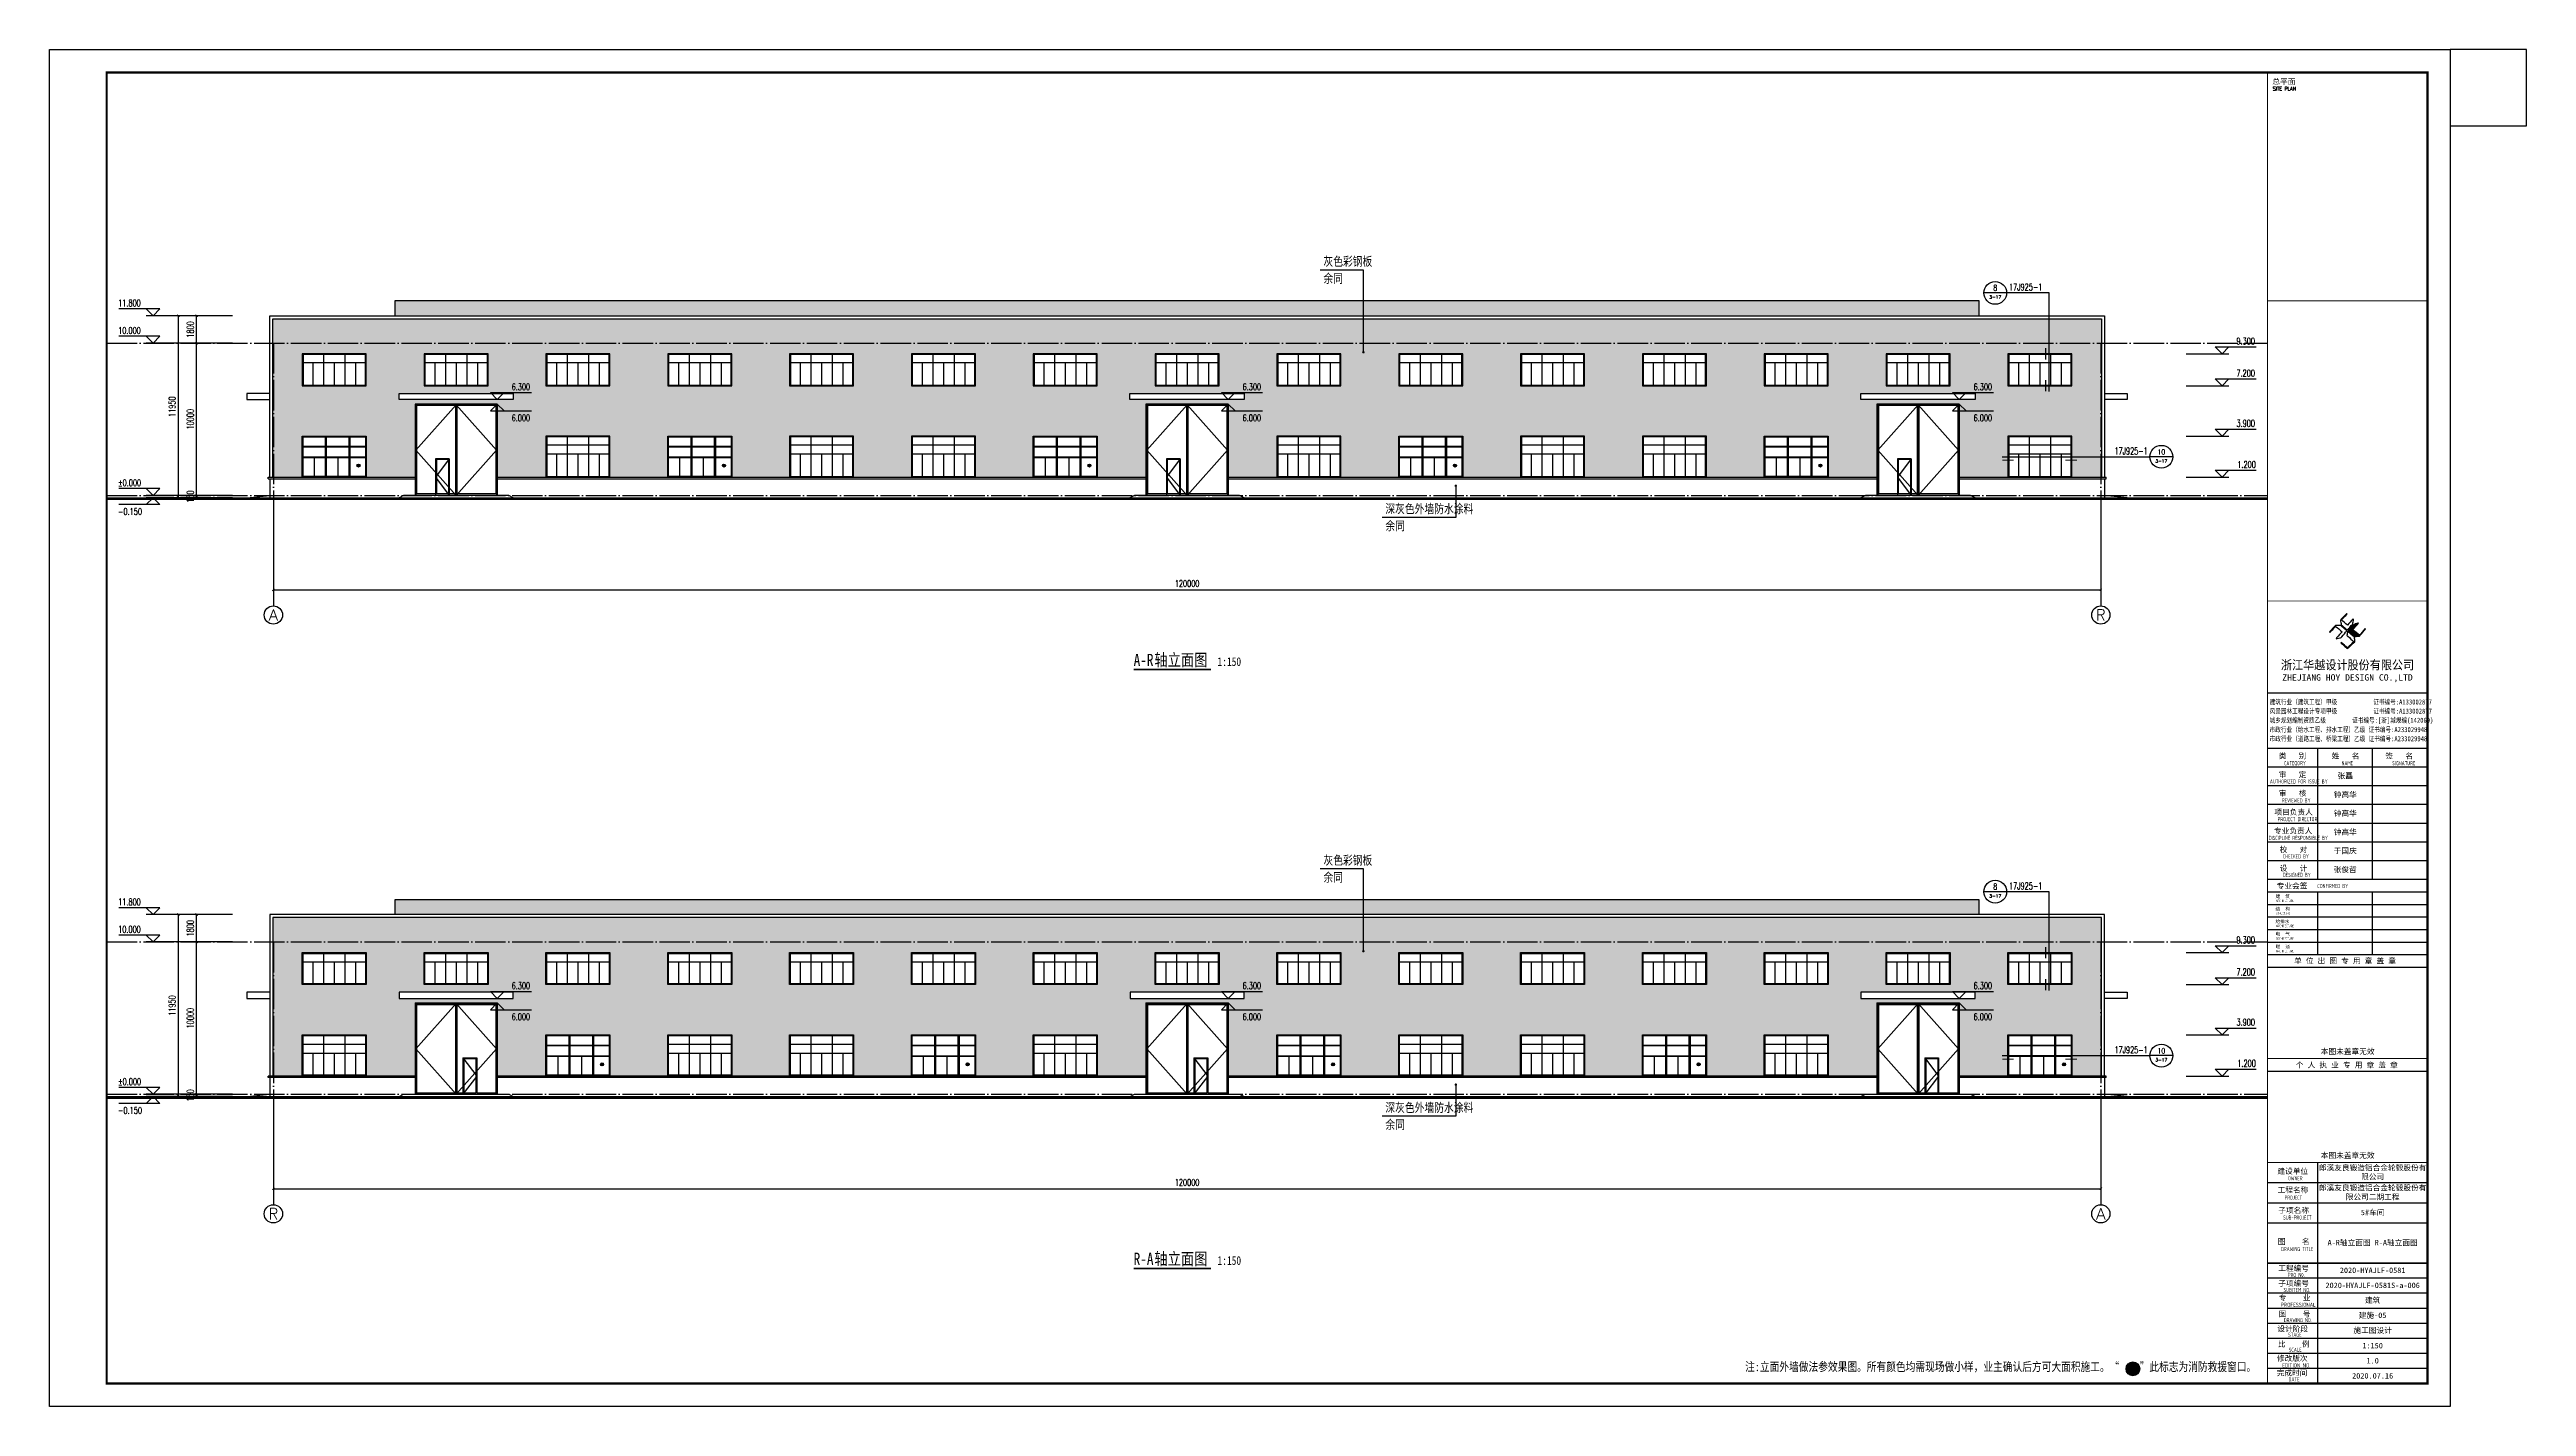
# Model space of a CAD drawing. Extents: x 14591016 to 15383666, y -730593 to -510197.
# Drawn here: x 14963716 to 15126366, y -662043 to -572943 of the extents above; entities that cross this region are included whole.
import ezdxf
from ezdxf.enums import TextEntityAlignment as Align

# ---------------------------------------------------------------- set-up
doc = ezdxf.new("R2010")
doc.units = 0
doc.header["$LTSCALE"] = 1000
doc.header["$MEASUREMENT"] = 0
doc.linetypes.add('DOTE', pattern=[2.42, 2, -0.2, 0.02, -0.2])
for name, color, linetype in [('AXIS', 3, 'Continuous'), ('AXIS_TEXT', 7, 'Continuous'), ('DIM_IDEN', 3, 'Continuous'), ('DIM_LEAD', 3, 'Continuous'), ('DIM_SYMB', 3, 'Continuous'), ('DOTE', 1, 'DOTE'), ('PUB_DIM', 3, 'Continuous'), ('PUB_TEXT', 7, 'Continuous'), ('PUB_TITLE', 4, 'Continuous'), ('TK', 4, 'Continuous'), ('WINDOW', 4, 'Continuous'), ('填充', 251, 'Continuous')]:
    doc.layers.add(name, color=color, linetype=linetype)
doc.styles.add('-宋体', font='', dxfattribs={"width": 0.8})
doc.styles.add('_TCH_AXIS', font='COMPLEX', dxfattribs={"bigfont": 'GBCBIG'})
doc.styles.add('_TCH_DIM', font='SIMPLEX', dxfattribs={"bigfont": 'GBCBIG'})
doc.styles.add('_TCH_DIM_T3', font='SIMPLEX', dxfattribs={"width": 0.705882, "bigfont": 'GBCBIG'})
doc.styles.add('_TCH_LABEL', font='COMPLEX', dxfattribs={"bigfont": 'GBCBIG'})
doc.styles.add('COMPLEX', font='COMPLEX')
doc.styles.add('HT', font='simhei.ttf', dxfattribs={"width": 0.8})
doc.styles.add('ROMANS', font='romans', dxfattribs={"width": 0.65, "height": 231.275})
doc.styles.add('TSSD_REIN', font='tssdeng.shx', dxfattribs={"width": 0.7, "bigfont": 'tssdchn.shx'})
doc.styles.add('YAYA', font='', dxfattribs={"width": 0.8, "height": 1})
doc.styles.add('图签宋体', font='', dxfattribs={"height": 300})
doc.styles.add('图签黑体', font='simhei.ttf', dxfattribs={"height": 550})
doc.styles.add('宋体', font='', dxfattribs={"width": 0.8})
doc.styles.get('-宋体').set_extended_font_data('SimSun')
doc.styles.get('YAYA').set_extended_font_data('SimSun')
doc.styles.get('图签宋体').set_extended_font_data('NSimSun')
doc.styles.get('宋体').set_extended_font_data('SimSun')
doc.dimstyles.new('_TCH_ARCH&&150', dxfattribs={"dimtxt": 446.25, "dimasz": 150, "dimexe": 375, "dimexo": 450, "dimgap": 189.375, "dimtad": 1, "dimdec": 0, "dimzin": 0, "dimdsep": 46, "dimtxsty": '_TCH_DIM_T3', "dimblk": 'ARCHTICK', "dimcen": 0.09, "dimclrt": 7, "dimazin": 2, "dimtfac": 1, "dimtdec": 0, "dimtix": 1, "dimtmove": 2, "dimatfit": 3, "dimfxl": 0, "dimtolj": 1, "dimtzin": 0, "dimarcsym": 0})
pattern_1 = [(90, (0, 0), (-635, 6e-14), []), (90, (317.5, 317.5), (-635, 6e-14), [317.5, -158.75])]

# ---------------------------------------------------------------- blocks, each defined once
blk = doc.blocks.new('222222')
blk.add_lwpolyline([(-4200, 0), (0, 0), (0, -2100), (-4200, -2100)], close=True)
at = {"layer": 'WINDOW'}
for p, q in [((-4150, -600), (-50, -600)), ((-3500, -600), (-3500, -2050)), ((-2800, -50), (-2800, -2050)), ((-2100, -600), (-2100, -2050)), ((-1400, -50), (-1400, -2050)), ((-700, -600), (-700, -2050))]:
    blk.add_line(p, q, dxfattribs=at)
blk.add_lwpolyline([(-4150, -50), (-50, -50), (-50, -2050), (-4150, -2050)], close=True, dxfattribs=at)
blk = doc.blocks.new('1111')
blk.add_lwpolyline([(-4200, 0), (0, 0), (0, -2700), (-4200, -2700)], close=True)
at = {"layer": 'WINDOW'}
for p, q in [((-4150, -600), (-50, -600)), ((-4150, -1200), (-50, -1200)), ((-3500, -1200), (-3500, -2650)), ((-2800, -50), (-2800, -2650)), ((-2100, -1200), (-2100, -2650)), ((-1400, -50), (-1400, -2650)), ((-700, -1200), (-700, -2650))]:
    blk.add_line(p, q, dxfattribs=at)
blk.add_lwpolyline([(-4150, -50), (-50, -50), (-50, -2650), (-4150, -2650)], close=True, dxfattribs=at)
blk = doc.blocks.new('A$C6FA958B4')
for p, q in [((-474, 38771), (4926, 38771)), ((-474, 38771), (-474, 32771)), ((4926, 38771), (4926, 32771))]:
    blk.add_line(p, q)
at = {"color": 4}
for p, q in [((-424, 38721), (4876, 38721)), ((-424, 38721), (-424, 32771)), ((-374, 38671), (2176, 38671)), ((-374, 38671), (-374, 32871)), ((2176, 38671), (2176, 32871)), ((2226, 38721), (2226, 32771)), ((2276, 38671), (2276, 35171)), ((2276, 38671), (4826, 38671)), ((4826, 38671), (4826, 32871)), ((4876, 38721), (4876, 32771)), ((2276, 35171), (2276, 32871)), ((2676, 35171), (3576, 35171)), ((2676, 35171), (2676, 32771)), ((2726, 35121), (3526, 35121)), ((2726, 35121), (2726, 32871)), ((3526, 35121), (3526, 32871)), ((3576, 35171), (3576, 32771)), ((-1224, 32771), (5676, 32771)), ((-374, 32871), (2176, 32871)), ((2276, 32871), (2676, 32871)), ((2726, 32871), (3226, 32871)), ((3226, 32871), (3526, 32871)), ((3576, 32871), (4826, 32871))]:
    blk.add_line(p, q, dxfattribs=at)
at = {"ltscale": 0.5}
blk.add_lwpolyline([(-1524, 39071), (5976, 39071), (5976, 39471), (-1524, 39471)], close=True, dxfattribs=at)
at = {"color": 4}
for points in [[(2226, 38721), (-424, 35746), (2226, 32771), (4876, 35746), (2226, 38721)], [(2676, 35171), (3576, 33971), (2676, 32771)]]:
    blk.add_lwpolyline(points, dxfattribs=at)
blk.add_lwpolyline([(-1524, 32621), (-1224, 32771), (5676, 32771), (5976, 32621)])
blk = doc.blocks.new('A$C053D6479')
at = {"layer": 'PUB_TITLE'}
h = blk.add_hatch(color=256, dxfattribs=at)
h.dxf.hatch_style = 1
edge = h.paths.add_edge_path()
edge.add_spline(control_points=[(1026, 827), (1105, 920), (1188, 1008), (1266, 1102)], knot_values=[13, 13, 13, 13, 14, 14, 14, 14], degree=3, periodic=0)
edge.add_spline(control_points=[(1266, 1102), (1258, 1111), (1249, 1119), (1239, 1116)], knot_values=[12, 12, 12, 12, 13, 13, 13, 13], degree=3, periodic=0)
edge.add_spline(control_points=[(1239, 1116), (1210, 1107), (1179, 1092), (1144, 1077)], knot_values=[11, 11, 11, 11, 12, 12, 12, 12], degree=3, periodic=0)
edge.add_spline(control_points=[(1144, 1077), (1109, 1063), (1069, 1053), (1047, 1038)], knot_values=[10, 10, 10, 10, 11, 11, 11, 11], degree=3, periodic=0)
edge.add_spline(control_points=[(1047, 1038), (1028, 1026), (1007, 992), (991, 972)], knot_values=[9, 9, 9, 9, 10, 10, 10, 10], degree=3, periodic=0)
edge.add_spline(control_points=[(991, 972), (942, 913), (899, 868), (849, 810)], knot_values=[8, 8, 8, 8, 9, 9, 9, 9], degree=3, periodic=0)
edge.add_spline(control_points=[(849, 810), (842, 801), (822, 776), (822, 775)], knot_values=[7, 7, 7, 7, 8, 8, 8, 8], degree=3, periodic=0)
edge.add_spline(control_points=[(822, 775), (823, 771), (848, 752), (859, 744)], knot_values=[6, 6, 6, 6, 7, 7, 7, 7], degree=3, periodic=0)
edge.add_spline(control_points=[(859, 744), (949, 670), (1035, 592), (1122, 521)], knot_values=[5, 5, 5, 5, 6, 6, 6, 6], degree=3, periodic=0)
edge.add_spline(control_points=[(1122, 521), (1153, 527), (1185, 530), (1217, 533)], knot_values=[4, 4, 4, 4, 5, 5, 5, 5], degree=3, periodic=0)
edge.add_spline(control_points=[(1217, 533), (1246, 535), (1293, 532), (1316, 542)], knot_values=[3, 3, 3, 3, 4, 4, 4, 4], degree=3, periodic=0)
edge.add_spline(control_points=[(1316, 542), (1327, 547), (1338, 565), (1349, 579)], knot_values=[2, 2, 2, 2, 3, 3, 3, 3], degree=3, periodic=0)
edge.add_spline(control_points=[(1349, 579), (1423, 670), (1507, 759), (1572, 848)], knot_values=[1, 1, 1, 1, 2, 2, 2, 2], degree=3, periodic=0)
edge.add_spline(control_points=[(1572, 848), (1564, 852), (1561, 861), (1551, 862)], knot_values=[0, 0, 0, 0, 1, 1, 1, 1], degree=3, periodic=0)
edge.add_spline(control_points=[(1551, 862), (1469, 769), (1393, 671), (1310, 579)], knot_values=[15, 15, 15, 15, 16, 16, 16, 16], degree=3, periodic=0)
edge.add_spline(control_points=[(1310, 579), (1216, 662), (1118, 742), (1026, 827)], knot_values=[14, 14, 14, 14, 15, 15, 15, 15], degree=3, periodic=0)
at = {"layer": 'TK'}
for points, knots in [([(1031, 1298), (1066, 1286), (1054, 1262), (1045, 1224), (1036, 1188), (1031, 1158), (1024, 1121), (1020, 1104), (1017, 1085), (1012, 1071), (1004, 1052), (976, 1026), (956, 1003), (906, 946), (866, 899), (814, 839), (806, 829), (789, 806), (787, 806), (777, 804), (728, 856), (719, 864), (651, 922), (580, 978), (514, 1036), (509, 1106), (488, 1176), (479, 1247), (570, 1343), (663, 1436), (758, 1526), (764, 1523), (768, 1518), (774, 1515), (693, 1422), (599, 1343), (520, 1249), (607, 1171), (698, 1096), (789, 1021), (874, 1109), (950, 1206), (1031, 1298)], [0, 0, 0, 0, 1, 1, 1, 2, 2, 2, 3, 3, 3, 4, 4, 4, 5, 5, 5, 6, 6, 6, 7, 7, 7, 8, 8, 8, 9, 9, 9, 10, 10, 10, 11, 11, 11, 12, 12, 12, 13, 13, 13, 14, 14, 14, 14]), ([(1551, 862), (1561, 861), (1564, 852), (1572, 848), (1507, 759), (1423, 670), (1349, 579), (1338, 565), (1327, 547), (1316, 542), (1293, 532), (1246, 535), (1217, 533), (1185, 530), (1153, 527), (1122, 521), (1035, 592), (949, 670), (859, 744), (848, 752), (823, 771), (822, 775), (822, 776), (842, 801), (849, 810), (899, 868), (942, 913), (991, 972), (1007, 992), (1028, 1026), (1047, 1038), (1069, 1053), (1109, 1063), (1144, 1077), (1179, 1092), (1210, 1107), (1239, 1116), (1249, 1119), (1258, 1111), (1266, 1102), (1188, 1008), (1105, 920), (1026, 827), (1118, 742), (1216, 662), (1310, 579), (1393, 671), (1469, 769), (1551, 862)], [0, 0, 0, 0, 1, 1, 1, 2, 2, 2, 3, 3, 3, 4, 4, 4, 5, 5, 5, 6, 6, 6, 7, 7, 7, 8, 8, 8, 9, 9, 9, 10, 10, 10, 11, 11, 11, 12, 12, 12, 13, 13, 13, 14, 14, 14, 15, 15, 15, 16, 16, 16, 16]), ([(555, 949), (624, 891), (699, 833), (760, 773), (689, 691), (614, 604), (539, 517), (529, 505), (516, 487), (506, 482), (492, 475), (469, 472), (452, 467), (416, 456), (383, 448), (342, 438), (323, 433), (297, 422), (293, 440), (291, 452), (313, 470), (322, 480), (400, 566), (477, 652), (553, 736), (460, 815), (366, 894), (270, 970), (183, 883), (101, 791), (16, 703), (-18, 714), (9, 735), (28, 755), (103, 838), (192, 930), (266, 1005), (319, 1009), (387, 1005), (442, 1007), (456, 1008), (472, 1011), (485, 1007), (507, 1000), (534, 967), (555, 949)], [0, 0, 0, 0, 1, 1, 1, 2, 2, 2, 3, 3, 3, 4, 4, 4, 5, 5, 5, 6, 6, 6, 7, 7, 7, 8, 8, 8, 9, 9, 9, 10, 10, 10, 11, 11, 11, 12, 12, 12, 13, 13, 13, 14, 14, 14, 15, 15, 15, 15]), ([(1097, 490), (1100, 425), (1106, 361), (1107, 294), (1018, 207), (925, 121), (830, 33), (818, 21), (800, 0), (787, 0), (768, -1), (725, 49), (712, 60), (662, 103), (616, 143), (568, 186), (545, 207), (518, 224), (499, 250), (501, 259), (511, 261), (516, 267), (609, 192), (696, 111), (785, 33), (883, 118), (977, 208), (1070, 298), (992, 373), (892, 456), (803, 534), (791, 544), (768, 561), (766, 569), (761, 588), (776, 634), (780, 655), (785, 690), (788, 721), (795, 746), (897, 661), (998, 576), (1097, 490)], [0, 0, 0, 0, 1, 1, 1, 2, 2, 2, 3, 3, 3, 4, 4, 4, 5, 5, 5, 6, 6, 6, 7, 7, 7, 8, 8, 8, 9, 9, 9, 10, 10, 10, 11, 11, 11, 12, 12, 12, 13, 13, 13, 14, 14, 14, 14])]:
    blk.add_open_spline(points, degree=3, knots=knots, dxfattribs=at)
blk = doc.blocks.new('GeYuanFrame_55736273', base_point=(20.1, 4.5))
at = {"layer": 'PUB_TITLE'}
for points in [[(1013.1, 235.3), (1013.1, 292.7)], [(1037.1, 235.3), (1037.1, 292.7)], [(1013.1, 202.3), (1013.1, 229.8)], [(1037.1, 202.3), (1037.1, 229.8)], [(1013.1, 14.5), (1013.1, 111.3)]]:
    blk.add_lwpolyline(points, dxfattribs=at)
at = {"layer": 'TK'}
for p, q in [((991.1, 316.9), (1061.1, 316.9)), ((991.1, 284.5), (1061.1, 284.5)), ((991.1, 276.3), (1061.1, 276.3)), ((991.1, 268.1), (1061.1, 268.1)), ((991.1, 259.9), (1061.1, 259.9)), ((991.1, 251.7), (1061.1, 251.7)), ((991.1, 243.5), (1061.1, 243.5)), ((991.1, 235.3), (1061.1, 235.3)), ((991.1, 235.3), (1061.1, 235.3)), ((991.1, 102.5), (1061.1, 102.5)), ((991.1, 93.7), (1061.1, 93.7)), ((991.1, 84.9), (1013.1, 84.9)), ((991.1, 84.9), (1061.1, 84.9)), ((991.1, 67.4), (1061.1, 67.4)), ((991.1, 67.3), (1061.1, 67.3)), ((991.1, 60.8), (1061.1, 60.8)), ((991.1, 54.2), (1061.1, 54.2)), ((991.1, 47.6), (1061.1, 47.6)), ((991.1, 41), (1061.1, 41)), ((991.1, 34.4), (1061.1, 34.4)), ((991.1, 27.8), (1061.1, 27.8)), ((991.1, 21.2), (1061.1, 21.2)), ((991.1, 14.5), (1061.1, 14.5))]:
    blk.add_line(p, q, dxfattribs=at)
blk.add_lwpolyline([(20.1, 4.5), (20.1, 598.5), (1071.1, 598.5), (1071.1, 4.5)], close=True, dxfattribs=at)
at = {"layer": 'TK', "const_width": 1}
blk.add_lwpolyline([(45.1, 588.5), (1061.1, 588.5), (1061.1, 14.5), (45.1, 14.5)], close=True, dxfattribs=at)
at = {"layer": 'TK'}
for points, const_width in [([(991.1, 588.5), (991.1, 14.5)], 0.4), ([(991.1, 488.5), (1061.1, 488.5)], 0.35), ([(991.1, 357.1), (1061.1, 357.1)], 0.35), ([(991.1, 292.7), (1061.1, 292.7)], 0.35), ([(991.1, 292.7), (1061.1, 292.7)], 0.35), ([(991.1, 235.3), (1061.1, 235.3)], 0.35), ([(991.1, 202.3), (1061.1, 202.3)], 0.35), ([(991.1, 156.8), (1061.1, 156.8)], 0.35), ([(991.1, 111.3), (1061.1, 111.3)], 0.35), ([(991.1, 67.4), (1061.1, 67.4)], 0.35)]:
    blk.add_lwpolyline(points, dxfattribs=dict(at, const_width=const_width))
for points in [[(991.1, 292.7), (1061.1, 292.7)], [(991.1, 235.3), (1061.1, 235.3)], [(991.1, 229.8), (1061.1, 229.8)], [(991.1, 224.3), (1061.1, 224.3)], [(991.1, 218.8), (1061.1, 218.8)], [(991.1, 213.3), (1061.1, 213.3)], [(991.1, 207.8), (1061.1, 207.8)], [(991.1, 202.3), (1061.1, 202.3)], [(991.1, 196.8), (1061.1, 196.8)], [(991.1, 151.3), (1061.1, 151.3)]]:
    blk.add_lwpolyline(points, dxfattribs=at)
at = {"layer": 'PUB_TITLE', "xscale": 0.01000000000021828, "yscale": 0.01000000000021828, "zscale": 0.01}
blk.add_blockref('A$C053D6479', (1018.2, 336.3), dxfattribs=at)
at = {"layer": 'TK', "style": '图签宋体'}
for s, height, p in [('总平面', 2.4, (993.2, 583.3)), ('类   别', 2.4, (996, 288.1)), ('审   定', 2.4, (996, 279.9)), ('姓   名', 2.4, (1019.2, 288.1)), ('签   名', 2.4, (1042.7, 288.1)), ('审   核', 2.4, (996, 271.7)), ('项目负责人', 2.4, (994.1, 263.5)), ('专业负责人', 2.4, (993.9, 255.3)), ('校   对', 2.4, (996.4, 247.1)), ('设   计', 2.4, (996.4, 238.9)), ('建  筑', 1.44, (994.6, 227.1)), ('专业会签', 2.4, (995.1, 231.2)), ('结  构', 1.44, (994.6, 221.6)), ('给排水', 1.44, (994.6, 216.1)), ('暖  通', 1.44, (994.6, 205.1)), ('电  气', 1.44, (994.6, 210.6)), ('单 位 出 图 专 用 章 盖 章', 2.4, (1002.7, 198.4)), ('个 人 执 业 专 用 章 盖 章', 2.4, (1003.5, 152.8)), ('本图未盖章无效', 2.4, (1014.4, 158.7)), ('建设单位', 2.4, (995.4, 106.3)), ('本图未盖章无效', 2.4, (1014.4, 113.2)), ('工程名称', 2.4, (995.5, 98.1)), ('子项名称', 2.4, (995.8, 89.1)), ('图    名', 2.4, (995.6, 75.5)), ('工程编号', 2.4, (995.8, 63.8)), ('子项编号', 2.4, (995.8, 57.2)), ('专    业', 2.4, (996, 50.9)), ('图    号', 2.4, (996, 43.8)), ('设计阶段', 2.4, (995.4, 37.3)), ('比    例', 2.4, (995.6, 30.6)), ('修改版次', 2.4, (995.2, 24.4)), ('完成时间', 2.4, (995.1, 18))]:
    blk.add_text(s, height=height, dxfattribs=at).set_placement(p)
at = {"layer": 'TK'}
for s, height, style, width, p in [('SITE PLAN', 1.7, 'ROMANS', 0.76, (993.4, 580.5)), ('建筑行业（建筑工程）甲级           证书编号:A133002877', 2.2, '-宋体', 0.8, (992, 311.8)), ('风景园林工程设计专项甲级           证书编号:A133002877', 2.2, '-宋体', 0.8, (992, 307.8)), ('城乡规划编制资质乙级        证书编号:[浙]城规编(142069)', 2.2, '-宋体', 0.8, (992, 303.8)), ('市政行业（给水工程、排水工程）乙级 证书编号:A233029948', 2.2, '-宋体', 0.8, (992, 299.7)), ('市政行业（道路工程、桥梁工程）乙级 证书编号:A233029948', 2.2, '-宋体', 0.8, (992, 295.7)), ('CATEGORY', 1.8, 'TSSD_REIN', 0.7, (998.3, 285.2)), ('NAME', 1.8, 'TSSD_REIN', 0.7, (1023.5, 285.2)), ('SIGNATURE', 1.8, 'TSSD_REIN', 0.7, (1045.7, 285.2)), ('AUTHORIZED FOR ISSUE BY', 1.8, 'TSSD_REIN', 0.7, (992.1, 277.2)), ('PROJECT DIRECTOR', 1.8, 'TSSD_REIN', 0.7, (995.5, 260.7)), ('REVIEWED BY', 1.8, 'TSSD_REIN', 0.7, (997.4, 268.9)), ('DISCIPLINE RESPONSIBLE BY', 1.8, 'TSSD_REIN', 0.7, (991.6, 252.5)), ('CHECKED BY', 1.8, 'TSSD_REIN', 0.7, (997.8, 244.4)), ('DESIGNED BY', 1.8, 'TSSD_REIN', 0.7, (997.8, 236.3)), ('CONFIRMED BY', 1.8, 'TSSD_REIN', 0.7, (1012.9, 231.4)), ('ARCHITECTURE', 1.08, 'TSSD_REIN', 0.7, (994.7, 225.3)), ('STRUCTURE', 1.08, 'TSSD_REIN', 0.7, (994.7, 219.8)), ('ARCHITECTURE', 1.08, 'TSSD_REIN', 0.7, (994.7, 214.3)), ('ARCHITECTURE', 1.08, 'TSSD_REIN', 0.7, (994.7, 208.8)), ('ARCHITECTURE', 1.08, 'TSSD_REIN', 0.7, (994.7, 203.3)), ('OWNER', 1.8, 'TSSD_REIN', 0.7, (1000, 103.5)), ('SUB-PROJECT', 1.8, 'TSSD_REIN', 0.7, (997.9, 86.3)), ('PROJECT', 1.8, 'TSSD_REIN', 0.7, (998.5, 95)), ('DRAWING TITLE', 1.8, 'TSSD_REIN', 0.7, (997, 72.5)), ('SUBITEM NO.', 1.8, 'TSSD_REIN', 0.7, (998.1, 54.6)), ('PRO N0.', 1.8, 'TSSD_REIN', 0.7, (1000, 61.2)), ('PROFESSIONAL', 1.8, 'TSSD_REIN', 0.8, (996.9, 48.1)), ('DRAWING NO.', 1.8, 'TSSD_REIN', 0.7, (998.2, 41.4)), ('STAGE', 1.8, 'TSSD_REIN', 0.7, (1000.1, 35)), ('EDITION NO.', 1.8, 'TSSD_REIN', 0.8, (997.5, 21.6)), ('SCALE', 1.8, 'TSSD_REIN', 0.7, (1000.4, 28.4)), ('DATE', 1.8, 'TSSD_REIN', 0.7, (1000.3, 15.5))]:
    blk.add_text(s, height=height, dxfattribs=dict(at, style=style, width=width)).set_placement(p)
for s, height, style, width, p in [('浙江华越设计股份有限公司', 3.96, 'HT', 0.9, (1026.1, 329.2)), ('ZHEJIANG HOY DESIGN CO.,LTD', 2.8, '图签黑体', 1.11, (1026.1, 323.3))]:
    blk.add_text(s, height=height, dxfattribs=dict(at, style=style, width=width)).set_placement(p, align=Align.MIDDLE)
at = {"layer": 'TK', "char_height": 2.4, "attachment_point": 5, "style": '图签宋体'}
for s, insert, width in [('张矗', (1025.1, 280.4), 24), ('钟高华', (1025.1, 272.2), 24), ('钟高华', (1025.1, 264), 24), ('钟高华', (1025.1, 255.8), 24), ('于国庆', (1025.1, 247.6), 24), ('张俊哲', (1025.1, 239.4), 24), ('郎溪友良锻造铝合金轮毂股份有限公司', (1037.1, 106.9), 48), ('郎溪友良锻造铝合金轮毂股份有限公司二期工程', (1037.1, 98.1), 48), ('5#车间', (1037.1, 89.3), 48), ('A-R轴立面图 R-A轴立面图', (1037.1, 76.1), 48), ('2020-HYAJLF-0581', (1037.1, 64.1), 48), ('2020-HYAJLF-0581S-a-006', (1037.1, 57.5), 48), ('建施-05', (1037.1, 44.3), 48), ('建筑', (1037.1, 50.9), 48), ('施工图设计', (1037.1, 37.7), 48), ('1:150', (1037.1, 31.1), 48), ('1.0', (1037.1, 24.5), 48), ('2020.07.16', (1037.1, 17.9), 48)]:
    blk.add_mtext(s, dxfattribs=dict(at, insert=insert, width=width))
blk = doc.blocks.new('_ArchTick')
at = {"color": 0, "linetype": 'ByBlock', "const_width": 0.4}
blk.add_lwpolyline([(-0.5, -0.5), (0.5, 0.5)], dxfattribs=at)
blk = doc.blocks.new('*D113')
at = {"layer": 'Defpoints', "color": 0}
for p in [(14973376, -602221), (14976176, -602221), (14976176, -602371)]:
    blk.add_point(p, dxfattribs=at)
at = {"layer": 'PUB_DIM', "color": 0, "lineweight": -2}
for p, q in [((14975726, -602221), (14973001, -602221)), ((14975726, -602371), (14973001, -602371)), ((14973376, -602221), (14973376, -602071)), ((14973376, -602371), (14973376, -602221)), ((14973376, -602371), (14973376, -602521))]:
    blk.add_line(p, q, dxfattribs=at)
at = {"layer": 'PUB_DIM', "color": 0, "lineweight": -2, "xscale": 150, "yscale": 150, "zscale": 150}
for p, rotation in [((14973376, -602221), 270), ((14973376, -602371), 90)]:
    blk.add_blockref('_ArchTick', p, dxfattribs=dict(at, rotation=rotation))
at = {"layer": 'PUB_DIM', "color": 7, "insert": (14972964, -602296), "char_height": 446.2, "attachment_point": 5, "rotation": 90, "style": '_TCH_DIM_T3'}
blk.add_mtext('\\A1;150', dxfattribs=at)
blk = doc.blocks.new('*D114')
at = {"layer": 'Defpoints', "color": 0}
for p in [(14973376, -592221), (14976176, -592221), (14976176, -602221)]:
    blk.add_point(p, dxfattribs=at)
at = {"layer": 'PUB_DIM', "color": 0, "lineweight": -2}
for p, q in [((14975726, -592221), (14973001, -592221)), ((14973376, -602221), (14973376, -592221)), ((14975726, -602221), (14973001, -602221))]:
    blk.add_line(p, q, dxfattribs=at)
at = {"layer": 'PUB_DIM', "color": 0, "lineweight": -2, "xscale": 150, "yscale": 150, "zscale": 150}
for p, rotation in [((14973376, -592221), 90), ((14973376, -602221), 270)]:
    blk.add_blockref('_ArchTick', p, dxfattribs=dict(at, rotation=rotation))
at = {"layer": 'PUB_DIM', "color": 7, "insert": (14972964, -597221), "char_height": 446.2, "attachment_point": 5, "rotation": 90, "style": '_TCH_DIM_T3'}
blk.add_mtext('\\A1;10000', dxfattribs=at)
blk = doc.blocks.new('*D115')
at = {"layer": 'Defpoints', "color": 0}
for p in [(14973376, -590421), (14976176, -590421), (14976176, -592221)]:
    blk.add_point(p, dxfattribs=at)
at = {"layer": 'PUB_DIM', "color": 0, "lineweight": -2}
for p, q in [((14975726, -590421), (14973001, -590421)), ((14973376, -592221), (14973376, -590421)), ((14975726, -592221), (14973001, -592221))]:
    blk.add_line(p, q, dxfattribs=at)
at = {"layer": 'PUB_DIM', "color": 0, "lineweight": -2, "xscale": 150, "yscale": 150, "zscale": 150}
for p, rotation in [((14973376, -590421), 90), ((14973376, -592221), 270)]:
    blk.add_blockref('_ArchTick', p, dxfattribs=dict(at, rotation=rotation))
at = {"layer": 'PUB_DIM', "color": 7, "insert": (14972964, -591321), "char_height": 446.2, "attachment_point": 5, "rotation": 90, "style": '_TCH_DIM_T3'}
blk.add_mtext('\\A1;1800', dxfattribs=at)
blk = doc.blocks.new('*D116')
at = {"layer": 'Defpoints', "color": 0}
for p in [(14972176, -590421), (14976176, -590421), (14976176, -602371)]:
    blk.add_point(p, dxfattribs=at)
at = {"layer": 'PUB_DIM', "color": 0, "lineweight": -2}
for p, q in [((14975726, -590421), (14971801, -590421)), ((14972176, -602371), (14972176, -590421)), ((14975726, -602371), (14971801, -602371))]:
    blk.add_line(p, q, dxfattribs=at)
at = {"layer": 'PUB_DIM', "color": 0, "lineweight": -2, "xscale": 150, "yscale": 150, "zscale": 150}
for p, rotation in [((14972176, -590421), 90), ((14972176, -602371), 270)]:
    blk.add_blockref('_ArchTick', p, dxfattribs=dict(at, rotation=rotation))
at = {"layer": 'PUB_DIM', "color": 7, "insert": (14971764, -596396), "char_height": 446.2, "attachment_point": 5, "rotation": 90, "style": '_TCH_DIM_T3'}
blk.add_mtext('\\A1;11950', dxfattribs=at)
blk = doc.blocks.new('_AXISO')
blk.add_circle((0, 0), 0.5)
at = {"layer": 'AXIS_TEXT', "style": 'COMPLEX', "width": 1.041667}
blk.add_attdef('A', text='', height=0.56, dxfattribs=at).set_placement((-0.25, -0.28), (0.25, -0.28), align=Align.FIT)
blk = doc.blocks.new('*D117')
at = {"layer": 'AXIS', "color": 0, "lineweight": -2}
for p, q in [((14978416, -603921), (14978416, -608796)), ((15098416, -603921), (15098416, -608796)), ((14978416, -608421), (15098416, -608421))]:
    blk.add_line(p, q, dxfattribs=at)
at = {"layer": 'Defpoints', "color": 0}
for p in [(14978416, -603471), (15098416, -603471), (15098416, -608421)]:
    blk.add_point(p, dxfattribs=at)
at = {"layer": 'AXIS', "color": 0, "lineweight": -2, "xscale": 150, "yscale": 150, "zscale": 150, "rotation": 180}
blk.add_blockref('_ArchTick', (14978416, -608421), dxfattribs=at)
at = {"layer": 'AXIS', "color": 0, "lineweight": -2, "xscale": 150, "yscale": 150, "zscale": 150}
blk.add_blockref('_ArchTick', (15098416, -608421), dxfattribs=at)
at = {"layer": 'AXIS', "color": 7, "insert": (15038416, -608008), "char_height": 446.2, "attachment_point": 5, "style": '_TCH_DIM_T3'}
blk.add_mtext('\\A1;120000', dxfattribs=at)
blk = doc.blocks.new('*D118')
at = {"layer": 'Defpoints', "color": 0}
for p in [(14973376, -641544), (14976176, -641544), (14976176, -641694)]:
    blk.add_point(p, dxfattribs=at)
at = {"layer": 'PUB_DIM', "color": 0, "lineweight": -2}
for p, q in [((14975726, -641544), (14973001, -641544)), ((14975726, -641694), (14973001, -641694)), ((14973376, -641544), (14973376, -641394)), ((14973376, -641694), (14973376, -641544)), ((14973376, -641694), (14973376, -641844))]:
    blk.add_line(p, q, dxfattribs=at)
at = {"layer": 'PUB_DIM', "color": 0, "lineweight": -2, "xscale": 150, "yscale": 150, "zscale": 150}
for p, rotation in [((14973376, -641544), 270), ((14973376, -641694), 90)]:
    blk.add_blockref('_ArchTick', p, dxfattribs=dict(at, rotation=rotation))
at = {"layer": 'PUB_DIM', "color": 7, "insert": (14972964, -641619), "char_height": 446.2, "attachment_point": 5, "rotation": 90, "style": '_TCH_DIM_T3'}
blk.add_mtext('\\A1;150', dxfattribs=at)
blk = doc.blocks.new('*D119')
at = {"layer": 'Defpoints', "color": 0}
for p in [(14973376, -631544), (14976176, -631544), (14976176, -641544)]:
    blk.add_point(p, dxfattribs=at)
at = {"layer": 'PUB_DIM', "color": 0, "lineweight": -2}
for p, q in [((14975726, -631544), (14973001, -631544)), ((14973376, -641544), (14973376, -631544)), ((14975726, -641544), (14973001, -641544))]:
    blk.add_line(p, q, dxfattribs=at)
at = {"layer": 'PUB_DIM', "color": 0, "lineweight": -2, "xscale": 150, "yscale": 150, "zscale": 150}
for p, rotation in [((14973376, -631544), 90), ((14973376, -641544), 270)]:
    blk.add_blockref('_ArchTick', p, dxfattribs=dict(at, rotation=rotation))
at = {"layer": 'PUB_DIM', "color": 7, "insert": (14972964, -636544), "char_height": 446.2, "attachment_point": 5, "rotation": 90, "style": '_TCH_DIM_T3'}
blk.add_mtext('\\A1;10000', dxfattribs=at)
blk = doc.blocks.new('*D120')
at = {"layer": 'Defpoints', "color": 0}
for p in [(14973376, -629744), (14976176, -629744), (14976176, -631544)]:
    blk.add_point(p, dxfattribs=at)
at = {"layer": 'PUB_DIM', "color": 0, "lineweight": -2}
for p, q in [((14975726, -629744), (14973001, -629744)), ((14973376, -631544), (14973376, -629744)), ((14975726, -631544), (14973001, -631544))]:
    blk.add_line(p, q, dxfattribs=at)
at = {"layer": 'PUB_DIM', "color": 0, "lineweight": -2, "xscale": 150, "yscale": 150, "zscale": 150}
for p, rotation in [((14973376, -629744), 90), ((14973376, -631544), 270)]:
    blk.add_blockref('_ArchTick', p, dxfattribs=dict(at, rotation=rotation))
at = {"layer": 'PUB_DIM', "color": 7, "insert": (14972964, -630644), "char_height": 446.2, "attachment_point": 5, "rotation": 90, "style": '_TCH_DIM_T3'}
blk.add_mtext('\\A1;1800', dxfattribs=at)
blk = doc.blocks.new('*D121')
at = {"layer": 'Defpoints', "color": 0}
for p in [(14972176, -629744), (14976176, -629744), (14976176, -641694)]:
    blk.add_point(p, dxfattribs=at)
at = {"layer": 'PUB_DIM', "color": 0, "lineweight": -2}
for p, q in [((14975726, -629744), (14971801, -629744)), ((14972176, -641694), (14972176, -629744)), ((14975726, -641694), (14971801, -641694))]:
    blk.add_line(p, q, dxfattribs=at)
at = {"layer": 'PUB_DIM', "color": 0, "lineweight": -2, "xscale": 150, "yscale": 150, "zscale": 150}
for p, rotation in [((14972176, -629744), 90), ((14972176, -641694), 270)]:
    blk.add_blockref('_ArchTick', p, dxfattribs=dict(at, rotation=rotation))
at = {"layer": 'PUB_DIM', "color": 7, "insert": (14971764, -635719), "char_height": 446.2, "attachment_point": 5, "rotation": 90, "style": '_TCH_DIM_T3'}
blk.add_mtext('\\A1;11950', dxfattribs=at)
blk = doc.blocks.new('*D122')
at = {"layer": 'AXIS', "color": 0, "lineweight": -2}
for p, q in [((14978416, -643244), (14978416, -648119)), ((15098416, -643244), (15098416, -648119)), ((14978416, -647744), (15098416, -647744))]:
    blk.add_line(p, q, dxfattribs=at)
at = {"layer": 'Defpoints', "color": 0}
for p in [(14978416, -642794), (15098416, -642794), (15098416, -647744)]:
    blk.add_point(p, dxfattribs=at)
at = {"layer": 'AXIS', "color": 0, "lineweight": -2, "xscale": 150, "yscale": 150, "zscale": 150, "rotation": 180}
blk.add_blockref('_ArchTick', (14978416, -647744), dxfattribs=at)
at = {"layer": 'AXIS', "color": 0, "lineweight": -2, "xscale": 150, "yscale": 150, "zscale": 150}
blk.add_blockref('_ArchTick', (15098416, -647744), dxfattribs=at)
at = {"layer": 'AXIS', "color": 7, "insert": (15038416, -647331), "char_height": 446.2, "attachment_point": 5, "style": '_TCH_DIM_T3'}
blk.add_mtext('\\A1;120000', dxfattribs=at)

msp = doc.modelspace()

# ---------------------------------------------------------------- hatches: boundary and pattern name
for points in [[(14984103.6, -600258.2, 1), (14983903.6, -600258.2, 1)], [(15008103.6, -600258.2, 1), (15007903.6, -600258.2, 1)], [(15032103.6, -600258.2, 1), (15031903.6, -600258.2, 1)], [(15056103.6, -600258.2, 1), (15055903.6, -600258.2, 1)], [(15080103.6, -600258.2, 1), (15079903.6, -600258.2, 1)], [(15000103.6, -639581.4, 1), (14999903.6, -639581.4, 1)], [(15024103.6, -639581.4, 1), (15023903.6, -639581.4, 1)], [(15048103.6, -639581.4, 1), (15047903.6, -639581.4, 1)], [(15072103.6, -639581.4, 1), (15071903.6, -639581.4, 1)], [(15096103.6, -639581.4, 1), (15095903.6, -639581.4, 1)], [(15100074.1, -659571.5, 1), (15100974.1, -659571.5, 1)]]:
    msp.add_hatch(color=1).paths.add_polyline_path(points)
at = {"layer": '填充'}
h = msp.add_hatch(dxfattribs=at)
h.set_pattern_fill('ANSI33,_O', color=251, scale=200, angle=45)
h.set_pattern_definition(pattern_1)
h.paths.add_polyline_path([(15083716.1, -596220.7), (15089116.1, -596220.7), (15089116.1, -601020.7), (15092316.1, -601020.7), (15092316.1, -598320.7), (15096516.1, -598320.7), (15096516.1, -601020.7), (15098456.1, -601020.7), (15098456.1, -590620.7), (14978376.1, -590620.7), (14978376.1, -601020.7), (14980316.1, -601020.7), (14980316.1, -598320.7), (14984516.1, -598320.7), (14984516.1, -601020.7), (14987716.1, -601020.7), (14987716.1, -596220.7), (14993116.1, -596220.7), (14993116.1, -601020.7), (14996316.1, -601020.7), (14996316.1, -598320.7), (15000516.1, -598320.7), (15000516.1, -601020.7), (15004316.1, -601020.7), (15004316.1, -598320.7), (15008516.1, -598320.7), (15008516.1, -601020.7), (15012316.1, -601020.7), (15012316.1, -598320.7), (15016516.1, -598320.7), (15016516.1, -601020.7), (15020316.1, -601020.7), (15020316.1, -598320.7), (15024516.1, -598320.7), (15024516.1, -601020.7), (15028316.1, -601020.7), (15028316.1, -598320.7), (15032516.1, -598320.7), (15032516.1, -601020.7), (15035716.1, -601020.7), (15035716.1, -596220.7), (15041116.1, -596220.7), (15041116.1, -601020.7), (15044316.1, -601020.7), (15044316.1, -598320.7), (15048516.1, -598320.7), (15048516.1, -601020.7), (15052316.1, -601020.7), (15052316.1, -598320.7), (15056516.1, -598320.7), (15056516.1, -601020.7), (15060316.1, -601020.7), (15060316.1, -598320.7), (15064516.1, -598320.7), (15064516.1, -601020.7), (15068316.1, -601020.7), (15068316.1, -598320.7), (15072516.1, -598320.7), (15072516.1, -601020.7), (15076316.1, -601020.7), (15076316.1, -598320.7), (15080516.1, -598320.7), (15080516.1, -601020.7), (15083716.1, -601020.7)])
h.paths.add_polyline_path([(15044316.1, -595020.7), (15044316.1, -592920.7), (15048516.1, -592920.7), (15048516.1, -595020.7)], flags=16)
h.paths.add_polyline_path([(15044366.1, -594970.7), (15044366.1, -592970.7), (15048466.1, -592970.7), (15048466.1, -594970.7)], flags=0)
h.paths.add_polyline_path([(15042166.1, -595920.7), (15034666.1, -595920.7), (15034666.1, -595520.7), (15042166.1, -595520.7)], flags=16)
h.paths.add_polyline_path([(15040516.1, -595020.7), (15036316.1, -595020.7), (15036316.1, -592920.7), (15040516.1, -592920.7)], flags=16)
h.paths.add_polyline_path([(15040466.1, -594970.7), (15036366.1, -594970.7), (15036366.1, -592970.7), (15040466.1, -592970.7)], flags=0)
h.paths.add_polyline_path([(15049990.7, -592780.7, -1), (15049990.7, -592860.7, -1)], flags=16)
h.paths.add_polyline_path([(15052316.1, -595020.7), (15052316.1, -592920.7), (15056516.1, -592920.7), (15056516.1, -595020.7)], flags=16)
h.paths.add_polyline_path([(15052366.1, -594970.7), (15052366.1, -592970.7), (15056466.1, -592970.7), (15056466.1, -594970.7)], flags=0)
h.paths.add_polyline_path([(15032516.1, -595020.7), (15028316.1, -595020.7), (15028316.1, -592920.7), (15032516.1, -592920.7)], flags=16)
h.paths.add_polyline_path([(15032466.1, -594970.7), (15028366.1, -594970.7), (15028366.1, -592970.7), (15032466.1, -592970.7)], flags=0)
h.paths.add_polyline_path([(15060316.1, -595020.7), (15060316.1, -592920.7), (15064516.1, -592920.7), (15064516.1, -595020.7)], flags=16)
h.paths.add_polyline_path([(15060366.1, -594970.7), (15060366.1, -592970.7), (15064466.1, -592970.7), (15064466.1, -594970.7)], flags=0)
h.paths.add_polyline_path([(15024516.1, -595020.7), (15020316.1, -595020.7), (15020316.1, -592920.7), (15024516.1, -592920.7)], flags=16)
h.paths.add_polyline_path([(15024466.1, -594970.7), (15020366.1, -594970.7), (15020366.1, -592970.7), (15024466.1, -592970.7)], flags=0)
h.paths.add_polyline_path([(15068316.1, -595020.7), (15068316.1, -592920.7), (15072516.1, -592920.7), (15072516.1, -595020.7)], flags=16)
h.paths.add_polyline_path([(15068366.1, -594970.7), (15068366.1, -592970.7), (15072466.1, -592970.7), (15072466.1, -594970.7)], flags=0)
h.paths.add_polyline_path([(15016516.1, -595020.7), (15012316.1, -595020.7), (15012316.1, -592920.7), (15016516.1, -592920.7)], flags=16)
h.paths.add_polyline_path([(15016466.1, -594970.7), (15012366.1, -594970.7), (15012366.1, -592970.7), (15016466.1, -592970.7)], flags=0)
h.paths.add_polyline_path([(15076316.1, -595020.7), (15076316.1, -592920.7), (15080516.1, -592920.7), (15080516.1, -595020.7)], flags=16)
h.paths.add_polyline_path([(15076366.1, -594970.7), (15076366.1, -592970.7), (15080466.1, -592970.7), (15080466.1, -594970.7)], flags=0)
h.paths.add_polyline_path([(15008516.1, -595020.7), (15004316.1, -595020.7), (15004316.1, -592920.7), (15008516.1, -592920.7)], flags=16)
h.paths.add_polyline_path([(15008466.1, -594970.7), (15004366.1, -594970.7), (15004366.1, -592970.7), (15008466.1, -592970.7)], flags=0)
h.paths.add_polyline_path([(15082666.1, -595920.7), (15082666.1, -595520.7), (15090166.1, -595520.7), (15090166.1, -595920.7)], flags=16)
h.paths.add_polyline_path([(15084316.1, -595020.7), (15084316.1, -592920.7), (15088516.1, -592920.7), (15088516.1, -595020.7)], flags=16)
h.paths.add_polyline_path([(15084366.1, -594970.7), (15084366.1, -592970.7), (15088466.1, -592970.7), (15088466.1, -594970.7)], flags=0)
h.paths.add_polyline_path([(15000516.1, -595020.7), (14996316.1, -595020.7), (14996316.1, -592920.7), (15000516.1, -592920.7)], flags=16)
h.paths.add_polyline_path([(15000466.1, -594970.7), (14996366.1, -594970.7), (14996366.1, -592970.7), (15000466.1, -592970.7)], flags=0)
h.paths.add_polyline_path([(15092316.1, -595020.7), (15092316.1, -592920.7), (15096516.1, -592920.7), (15096516.1, -595020.7)], flags=16)
h.paths.add_polyline_path([(15092366.1, -594970.7), (15092366.1, -592970.7), (15096466.1, -592970.7), (15096466.1, -594970.7)], flags=0)
h.paths.add_polyline_path([(14994166.1, -595920.7), (14986666.1, -595920.7), (14986666.1, -595520.7), (14994166.1, -595520.7)], flags=16)
h.paths.add_polyline_path([(14992516.1, -595020.7), (14988316.1, -595020.7), (14988316.1, -592920.7), (14992516.1, -592920.7)], flags=16)
h.paths.add_polyline_path([(14992466.1, -594970.7), (14988366.1, -594970.7), (14988366.1, -592970.7), (14992466.1, -592970.7)], flags=0)
h.paths.add_polyline_path([(14984516.1, -595020.7), (14980316.1, -595020.7), (14980316.1, -592920.7), (14984516.1, -592920.7)], flags=16)
h.paths.add_polyline_path([(14984466.1, -594970.7), (14980366.1, -594970.7), (14980366.1, -592970.7), (14984466.1, -592970.7)], flags=0)
h.paths.add_polyline_path([(15049990.7, -589420.7), (14986416.1, -589420.7), (14986416.1, -590420.7), (15049990.7, -590420.7)])
h.paths.add_polyline_path([(15090416.1, -589420.7), (15049990.7, -589420.7), (15049990.7, -590420.7), (15090416.1, -590420.7)])
h = msp.add_hatch(dxfattribs=at)
h.set_pattern_fill('ANSI33,_O', color=251, scale=200, angle=45)
h.set_pattern_definition(pattern_1)
h.paths.add_polyline_path([(15083716.1, -635543.9), (15089116.1, -635543.9), (15089116.1, -640343.9), (15092316.1, -640343.9), (15092316.1, -637643.9), (15096516.1, -637643.9), (15096516.1, -640343.9), (15098456.1, -640343.9), (15098456.1, -629943.9), (15049990.7, -629943.9), (15049990.7, -632103.9, -1), (15049990.7, -632183.9, -1), (15049990.7, -632103.9), (15049990.7, -629943.9), (14978376.1, -629943.9), (14978376.1, -640343.9), (14980316.1, -640343.9), (14980316.1, -637643.9), (14984516.1, -637643.9), (14984516.1, -640343.9), (14987716.1, -640343.9), (14987716.1, -635543.9), (14993116.1, -635543.9), (14993116.1, -640343.9), (14996316.1, -640343.9), (14996316.1, -637643.9), (15000516.1, -637643.9), (15000516.1, -640343.9), (15004316.1, -640343.9), (15004316.1, -637643.9), (15008516.1, -637643.9), (15008516.1, -640343.9), (15012316.1, -640343.9), (15012316.1, -637643.9), (15016516.1, -637643.9), (15016516.1, -640343.9), (15020316.1, -640343.9), (15020316.1, -637643.9), (15024516.1, -637643.9), (15024516.1, -640343.9), (15028316.1, -640343.9), (15028316.1, -637643.9), (15032516.1, -637643.9), (15032516.1, -640343.9), (15035716.1, -640343.9), (15035716.1, -635543.9), (15041116.1, -635543.9), (15041116.1, -640343.9), (15044316.1, -640343.9), (15044316.1, -637643.9), (15048516.1, -637643.9), (15048516.1, -640343.9), (15052316.1, -640343.9), (15052316.1, -637643.9), (15056516.1, -637643.9), (15056516.1, -640343.9), (15060316.1, -640343.9), (15060316.1, -637643.9), (15064516.1, -637643.9), (15064516.1, -640343.9), (15068316.1, -640343.9), (15068316.1, -637643.9), (15072516.1, -637643.9), (15072516.1, -640343.9), (15076316.1, -640343.9), (15076316.1, -637643.9), (15080516.1, -637643.9), (15080516.1, -640343.9), (15083716.1, -640343.9)])
h.paths.add_polyline_path([(15044316.1, -634343.9), (15044316.1, -632243.9), (15048516.1, -632243.9), (15048516.1, -634343.9)], flags=16)
h.paths.add_polyline_path([(15044366.1, -634293.9), (15044366.1, -632293.9), (15048466.1, -632293.9), (15048466.1, -634293.9)], flags=0)
h.paths.add_polyline_path([(15042166.1, -635243.9), (15034666.1, -635243.9), (15034666.1, -634843.9), (15042166.1, -634843.9)], flags=16)
h.paths.add_polyline_path([(15040516.1, -634343.9), (15036316.1, -634343.9), (15036316.1, -632243.9), (15040516.1, -632243.9)], flags=16)
h.paths.add_polyline_path([(15040466.1, -634293.9), (15036366.1, -634293.9), (15036366.1, -632293.9), (15040466.1, -632293.9)], flags=0)
h.paths.add_polyline_path([(15052316.1, -634343.9), (15052316.1, -632243.9), (15056516.1, -632243.9), (15056516.1, -634343.9)], flags=16)
h.paths.add_polyline_path([(15052366.1, -634293.9), (15052366.1, -632293.9), (15056466.1, -632293.9), (15056466.1, -634293.9)], flags=0)
h.paths.add_polyline_path([(15032516.1, -634343.9), (15028316.1, -634343.9), (15028316.1, -632243.9), (15032516.1, -632243.9)], flags=16)
h.paths.add_polyline_path([(15032466.1, -634293.9), (15028366.1, -634293.9), (15028366.1, -632293.9), (15032466.1, -632293.9)], flags=0)
h.paths.add_polyline_path([(15060316.1, -634343.9), (15060316.1, -632243.9), (15064516.1, -632243.9), (15064516.1, -634343.9)], flags=16)
h.paths.add_polyline_path([(15060366.1, -634293.9), (15060366.1, -632293.9), (15064466.1, -632293.9), (15064466.1, -634293.9)], flags=0)
h.paths.add_polyline_path([(15024516.1, -634343.9), (15020316.1, -634343.9), (15020316.1, -632243.9), (15024516.1, -632243.9)], flags=16)
h.paths.add_polyline_path([(15024466.1, -634293.9), (15020366.1, -634293.9), (15020366.1, -632293.9), (15024466.1, -632293.9)], flags=0)
h.paths.add_polyline_path([(15068316.1, -634343.9), (15068316.1, -632243.9), (15072516.1, -632243.9), (15072516.1, -634343.9)], flags=16)
h.paths.add_polyline_path([(15068366.1, -634293.9), (15068366.1, -632293.9), (15072466.1, -632293.9), (15072466.1, -634293.9)], flags=0)
h.paths.add_polyline_path([(15016516.1, -634343.9), (15012316.1, -634343.9), (15012316.1, -632243.9), (15016516.1, -632243.9)], flags=16)
h.paths.add_polyline_path([(15016466.1, -634293.9), (15012366.1, -634293.9), (15012366.1, -632293.9), (15016466.1, -632293.9)], flags=0)
h.paths.add_polyline_path([(15076316.1, -634343.9), (15076316.1, -632243.9), (15080516.1, -632243.9), (15080516.1, -634343.9)], flags=16)
h.paths.add_polyline_path([(15076366.1, -634293.9), (15076366.1, -632293.9), (15080466.1, -632293.9), (15080466.1, -634293.9)], flags=0)
h.paths.add_polyline_path([(15008516.1, -634343.9), (15004316.1, -634343.9), (15004316.1, -632243.9), (15008516.1, -632243.9)], flags=16)
h.paths.add_polyline_path([(15008466.1, -634293.9), (15004366.1, -634293.9), (15004366.1, -632293.9), (15008466.1, -632293.9)], flags=0)
h.paths.add_polyline_path([(15082666.1, -635243.9), (15082666.1, -634843.9), (15090166.1, -634843.9), (15090166.1, -635243.9)], flags=16)
h.paths.add_polyline_path([(15084316.1, -634343.9), (15084316.1, -632243.9), (15088516.1, -632243.9), (15088516.1, -634343.9)], flags=16)
h.paths.add_polyline_path([(15084366.1, -634293.9), (15084366.1, -632293.9), (15088466.1, -632293.9), (15088466.1, -634293.9)], flags=0)
h.paths.add_polyline_path([(15000516.1, -634343.9), (14996316.1, -634343.9), (14996316.1, -632243.9), (15000516.1, -632243.9)], flags=16)
h.paths.add_polyline_path([(15000466.1, -634293.9), (14996366.1, -634293.9), (14996366.1, -632293.9), (15000466.1, -632293.9)], flags=0)
h.paths.add_polyline_path([(15092316.1, -634343.9), (15092316.1, -632243.9), (15096516.1, -632243.9), (15096516.1, -634343.9)], flags=16)
h.paths.add_polyline_path([(15092366.1, -634293.9), (15092366.1, -632293.9), (15096466.1, -632293.9), (15096466.1, -634293.9)], flags=0)
h.paths.add_polyline_path([(14994166.1, -635243.9), (14986666.1, -635243.9), (14986666.1, -634843.9), (14994166.1, -634843.9)], flags=16)
h.paths.add_polyline_path([(14992516.1, -634343.9), (14988316.1, -634343.9), (14988316.1, -632243.9), (14992516.1, -632243.9)], flags=16)
h.paths.add_polyline_path([(14992466.1, -634293.9), (14988366.1, -634293.9), (14988366.1, -632293.9), (14992466.1, -632293.9)], flags=0)
h.paths.add_polyline_path([(14984516.1, -634343.9), (14980316.1, -634343.9), (14980316.1, -632243.9), (14984516.1, -632243.9)], flags=16)
h.paths.add_polyline_path([(14984466.1, -634293.9), (14980366.1, -634293.9), (14980366.1, -632293.9), (14984466.1, -632293.9)], flags=0)
h.paths.add_polyline_path([(15090416.1, -628743.9), (15049990.7, -628743.9), (15049990.7, -629743.9), (15090416.1, -629743.9)])
h.paths.add_polyline_path([(15049990.7, -628743.9), (14986416.1, -628743.9), (14986416.1, -629743.9), (15049990.7, -629743.9)])

# ---------------------------------------------------------------- linework, layer by layer
at = {"ltscale": 0.5}
for p, q in [((14978076.1, -601020.7), (14987716.1, -601020.7)), ((14978076.1, -601120.7), (14978076.1, -601020.7)), ((14978076.1, -601120.7), (14987716.1, -601120.7)), ((14978176.1, -601120.7), (14978176.1, -602370.7)), ((14993116.1, -601020.7), (15035716.1, -601020.7)), ((14993116.1, -601120.7), (15035716.1, -601120.7)), ((15041116.1, -601020.7), (15083716.1, -601020.7)), ((15041116.1, -601120.7), (15083716.1, -601120.7)), ((15089116.1, -601020.7), (15098756.1, -601020.7)), ((15089116.1, -601120.7), (15098756.1, -601120.7)), ((15098656.1, -601120.7), (15098656.1, -602370.7)), ((15098756.1, -601120.7), (15098756.1, -601020.7)), ((14967466.1, -602370.7), (15109366.1, -602370.7)), ((14967466.1, -602470.7), (15109366.1, -602470.7)), ((14976676.1, -602370.7), (14978176.1, -602220.7)), ((15100156.1, -602370.7), (15098656.1, -602220.7)), ((14987716.1, -640343.9), (14978076.1, -640343.9)), ((14978076.1, -640443.9), (14978076.1, -640343.9)), ((14987716.1, -640443.9), (14978076.1, -640443.9)), ((14978176.1, -640443.9), (14978176.1, -641693.9)), ((15035716.1, -640343.9), (14993116.1, -640343.9)), ((15035716.1, -640443.9), (14993116.1, -640443.9)), ((15083716.1, -640343.9), (15041116.1, -640343.9)), ((15083716.1, -640443.9), (15041116.1, -640443.9)), ((15098756.1, -640343.9), (15089116.1, -640343.9)), ((15098756.1, -640443.9), (15089116.1, -640443.9)), ((15098656.1, -640443.9), (15098656.1, -641693.9)), ((15098756.1, -640443.9), (15098756.1, -640343.9)), ((14967466.1, -641693.9), (15109366.1, -641693.9)), ((14967466.1, -641793.9), (15109366.1, -641793.9)), ((14976676.1, -641693.9), (14978176.1, -641543.9)), ((15100156.1, -641693.9), (15098656.1, -641543.9))]:
    msp.add_line(p, q, dxfattribs=at)
msp.add_lwpolyline([(15121366.1, -572942.5), (15121366.1, -577942.5), (15126366.1, -577942.5), (15126366.1, -572942.5)], close=True, dxfattribs=at)
for points in [[(14986416.1, -590420.7), (14986416.1, -589420.7), (15090416.1, -589420.7), (15090416.1, -590420.7)], [(14978176.1, -601020.7), (14978176.1, -590420.7), (15098656.1, -590420.7), (15098656.1, -601020.7)], [(14978376.1, -601020.7), (14978376.1, -590620.7), (15098456.1, -590620.7), (15098456.1, -601020.7)], [(14978176.1, -595520.7), (14976676.1, -595520.7), (14976676.1, -595920.7), (14978176.1, -595920.7)], [(15098656.1, -595520.7), (15100156.1, -595520.7), (15100156.1, -595920.7), (15098656.1, -595920.7)], [(14986416.1, -629743.9), (14986416.1, -628743.9), (15090416.1, -628743.9), (15090416.1, -629743.9)], [(15098656.1, -640343.9), (15098656.1, -629743.9), (14978176.1, -629743.9), (14978176.1, -640343.9)], [(15098456.1, -640343.9), (15098456.1, -629943.9), (14978376.1, -629943.9), (14978376.1, -640343.9)], [(14978176.1, -634843.9), (14976676.1, -634843.9), (14976676.1, -635243.9), (14978176.1, -635243.9)], [(15098656.1, -634843.9), (15100156.1, -634843.9), (15100156.1, -635243.9), (15098656.1, -635243.9)]]:
    msp.add_lwpolyline(points, dxfattribs=at)
at = {"ltscale": 0.5, "const_width": 100}
for points in [[(14967466.1, -602420.7), (15109366.1, -602420.7)], [(14967466.1, -641743.9), (15109366.1, -641743.9)]]:
    msp.add_lwpolyline(points, dxfattribs=at)
at = {"color": 1}
for centre, radius in [((14984003.6, -600258.2), 100), ((15008003.6, -600258.2), 100), ((15032003.6, -600258.2), 100), ((15056003.6, -600258.2), 100), ((15080003.6, -600258.2), 100), ((15000003.6, -639581.4), 100), ((15024003.6, -639581.4), 100), ((15048003.6, -639581.4), 100), ((15072003.6, -639581.4), 100), ((15096003.6, -639581.4), 100), ((15100524.1, -659571.5), 450)]:
    msp.add_circle(centre, radius, dxfattribs=at)
at = {"layer": 'AXIS'}
for p, q in [((14978416.1, -603470.7), (14978416.1, -609470.7)), ((15098416.1, -603470.7), (15098416.1, -609470.7)), ((14978416.1, -642793.9), (14978416.1, -648793.9)), ((15098416.1, -642793.9), (15098416.1, -648793.9))]:
    msp.add_line(p, q, dxfattribs=at)
at = {"layer": 'DIM_IDEN'}
for p, q in [((15092230.8, -588920.7), (15090730.8, -588920.7)), ((15095023.6, -588920.7), (15092230.8, -588920.7)), ((15095023.6, -595395.7), (15095023.6, -588920.7)), ((15091941.1, -599684.2), (15099097.7, -599684.2)), ((15099097.7, -599684.2), (15101642.8, -599684.2)), ((15103142.8, -599684.2), (15101642.8, -599684.2)), ((15092230.8, -628243.9), (15090730.8, -628243.9)), ((15095023.6, -628243.9), (15092230.8, -628243.9)), ((15095023.6, -634718.9), (15095023.6, -628243.9)), ((15091941.1, -639007.3), (15099097.7, -639007.3)), ((15099097.7, -639007.3), (15101642.8, -639007.3)), ((15103142.8, -639007.3), (15101642.8, -639007.3))]:
    msp.add_line(p, q, dxfattribs=at)
at = {"layer": 'DIM_IDEN', "const_width": 75}
for points in [[(15094798.6, -593295.7), (15094798.6, -592545.7)], [(15094798.6, -595395.7), (15094798.6, -594645.7)], [(15091941.1, -599909.2), (15092691.1, -599909.2)], [(15096091.1, -599909.2), (15096841.1, -599909.2)], [(15094798.6, -632618.9), (15094798.6, -631868.9)], [(15094798.6, -634718.9), (15094798.6, -633968.9)], [(15091941.1, -639232.3), (15092691.1, -639232.3)], [(15096091.1, -639232.3), (15096841.1, -639232.3)]]:
    msp.add_lwpolyline(points, dxfattribs=at)
at = {"layer": 'DIM_IDEN'}
for centre in [(15091480.8, -588920.7), (15102392.8, -599684.2), (15091480.8, -628243.9), (15102392.8, -639007.3)]:
    msp.add_circle(centre, 750, dxfattribs=at)
at = {"layer": 'DIM_LEAD'}
for p, q in [((15049990.7, -587420.7), (15047157.9, -587420.7)), ((15049990.7, -592820.7), (15049990.7, -587420.7)), ((15056057.5, -601586.5), (15056057.5, -603663.1)), ((15056057.5, -603663.1), (15051224.6, -603663.1)), ((15049990.7, -626743.9), (15047157.9, -626743.9)), ((15049990.7, -632143.9), (15049990.7, -626743.9)), ((15056057.5, -640909.7), (15056057.5, -642986.3)), ((15056057.5, -642986.3), (15051224.6, -642986.3))]:
    msp.add_line(p, q, dxfattribs=at)
at = {"layer": 'DIM_LEAD', "const_width": 80}
for points in [[(15049990.7, -592860.7, 1), (15049990.7, -592780.7, 1)], [(15056057.5, -601546.5, 1), (15056057.5, -601626.5, 1)], [(15049990.7, -632183.9, 1), (15049990.7, -632103.9, 1)], [(15056057.5, -640869.7, 1), (15056057.5, -640949.7, 1)]]:
    msp.add_lwpolyline(points, format="xyb", close=True, dxfattribs=at)
at = {"layer": 'DIM_SYMB', "const_width": 105}
for points in [[(15034905.7, -613657.1), (15039992.7, -613657.1)], [(15034905.7, -652980.3), (15039992.7, -652980.3)]]:
    msp.add_lwpolyline(points, dxfattribs=at)
at = {"layer": 'DOTE'}
for p, q in [((14967466.1, -592220.7), (15109366.1, -592220.7)), ((14978416.1, -592220.7), (14978416.1, -603470.7)), ((15098416.1, -592220.7), (15098416.1, -603470.7)), ((14967466.1, -602220.7), (15109366.1, -602220.7)), ((14967466.1, -631543.9), (15109366.1, -631543.9)), ((14978416.1, -631543.9), (14978416.1, -642793.9)), ((15098416.1, -631543.9), (15098416.1, -642793.9)), ((14967466.1, -641543.9), (15109366.1, -641543.9))]:
    msp.add_line(p, q, dxfattribs=at)
at = {"layer": 'PUB_DIM'}
for p, q in [((14970964.9, -589970.7), (14968264.9, -589970.7)), ((14970514.9, -590420.7), (14970064.9, -589970.7)), ((14970514.9, -590420.7), (14970964.9, -589970.7)), ((14970964.9, -591770.7), (14968264.9, -591770.7)), ((14973376.1, -590420.7), (14970064.9, -590420.7)), ((14970514.9, -592220.7), (14970064.9, -591770.7)), ((14970514.9, -592220.7), (14970964.9, -591770.7)), ((14973376.1, -592220.7), (14970064.9, -592220.7)), ((15104016.1, -592920.7), (15106827.4, -592920.7)), ((15106377.4, -592920.7), (15105927.4, -592470.7)), ((15105927.4, -592470.7), (15108627.4, -592470.7)), ((15106377.4, -592920.7), (15106827.4, -592470.7)), ((15104016.1, -595020.7), (15106827.4, -595020.7)), ((15106377.4, -595020.7), (15105927.4, -594570.7)), ((15105927.4, -594570.7), (15108627.4, -594570.7)), ((15106377.4, -595020.7), (15106827.4, -594570.7)), ((14993116.1, -595920.7), (14992666.1, -595470.7)), ((14992666.1, -595470.7), (14995366.1, -595470.7)), ((14993116.1, -596220.7), (14992666.1, -596670.7)), ((14992666.1, -596670.7), (14995366.1, -596670.7)), ((14993116.1, -595920.7), (14993566.1, -595470.7)), ((14993116.1, -596220.7), (14993566.1, -596670.7)), ((15041116.1, -595920.7), (15040666.1, -595470.7)), ((15040666.1, -595470.7), (15043366.1, -595470.7)), ((15041116.1, -596220.7), (15040666.1, -596670.7)), ((15040666.1, -596670.7), (15043366.1, -596670.7)), ((15041116.1, -595920.7), (15041566.1, -595470.7)), ((15041116.1, -596220.7), (15041566.1, -596670.7)), ((15089116.1, -595920.7), (15088666.1, -595470.7)), ((15088666.1, -595470.7), (15091366.1, -595470.7)), ((15089116.1, -596220.7), (15088666.1, -596670.7)), ((15088666.1, -596670.7), (15091366.1, -596670.7)), ((15089116.1, -595920.7), (15089566.1, -595470.7)), ((15089116.1, -596220.7), (15089566.1, -596670.7)), ((15104016.1, -598320.7), (15106827.4, -598320.7)), ((15106377.4, -598320.7), (15105927.4, -597870.7)), ((15105927.4, -597870.7), (15108627.4, -597870.7)), ((15106377.4, -598320.7), (15106827.4, -597870.7)), ((14970964.9, -601770.7), (14968264.9, -601770.7)), ((14970514.9, -602220.7), (14970064.9, -601770.7)), ((14970514.9, -602220.7), (14970964.9, -601770.7)), ((15104016.1, -601020.7), (15106827.4, -601020.7)), ((15106377.4, -601020.7), (15105927.4, -600570.7)), ((15105927.4, -600570.7), (15108627.4, -600570.7)), ((15106377.4, -601020.7), (15106827.4, -600570.7)), ((14970964.9, -602820.7), (14968264.9, -602820.7)), ((14973376.1, -602220.7), (14970064.9, -602220.7)), ((14970514.9, -602370.7), (14970064.9, -602820.7)), ((14973376.1, -602370.7), (14970064.9, -602370.7)), ((14970514.9, -602370.7), (14970964.9, -602820.7)), ((14970964.9, -629293.9), (14968264.9, -629293.9)), ((14970514.9, -629743.9), (14970064.9, -629293.9)), ((14970514.9, -629743.9), (14970964.9, -629293.9)), ((14973376.1, -629743.9), (14970064.9, -629743.9)), ((14970964.9, -631093.9), (14968264.9, -631093.9)), ((14970514.9, -631543.9), (14970064.9, -631093.9)), ((14973376.1, -631543.9), (14970064.9, -631543.9)), ((14970514.9, -631543.9), (14970964.9, -631093.9)), ((15104016.1, -632243.9), (15106827.4, -632243.9)), ((15106377.4, -632243.9), (15105927.4, -631793.9)), ((15105927.4, -631793.9), (15108627.4, -631793.9)), ((15106377.4, -632243.9), (15106827.4, -631793.9)), ((15106377.4, -634343.9), (15105927.4, -633893.9)), ((15105927.4, -633893.9), (15108627.4, -633893.9)), ((15106377.4, -634343.9), (15106827.4, -633893.9)), ((14993116.1, -635243.9), (14992666.1, -634793.9)), ((14992666.1, -634793.9), (14995366.1, -634793.9)), ((14993116.1, -635543.9), (14992666.1, -635993.9)), ((14993116.1, -635243.9), (14993566.1, -634793.9)), ((14993116.1, -635543.9), (14993566.1, -635993.9)), ((15041116.1, -635243.9), (15040666.1, -634793.9)), ((15040666.1, -634793.9), (15043366.1, -634793.9)), ((15041116.1, -635543.9), (15040666.1, -635993.9)), ((15041116.1, -635243.9), (15041566.1, -634793.9)), ((15041116.1, -635543.9), (15041566.1, -635993.9)), ((15089116.1, -635243.9), (15088666.1, -634793.9)), ((15088666.1, -634793.9), (15091366.1, -634793.9)), ((15089116.1, -635543.9), (15088666.1, -635993.9)), ((15089116.1, -635243.9), (15089566.1, -634793.9)), ((15089116.1, -635543.9), (15089566.1, -635993.9)), ((15104016.1, -634343.9), (15106827.4, -634343.9)), ((14992666.1, -635993.9), (14995366.1, -635993.9)), ((15040666.1, -635993.9), (15043366.1, -635993.9)), ((15088666.1, -635993.9), (15091366.1, -635993.9)), ((15106377.4, -637643.9), (15105927.4, -637193.9)), ((15105927.4, -637193.9), (15108627.4, -637193.9)), ((15106377.4, -637643.9), (15106827.4, -637193.9)), ((15104016.1, -637643.9), (15106827.4, -637643.9)), ((15104016.1, -640343.9), (15106827.4, -640343.9)), ((15106377.4, -640343.9), (15105927.4, -639893.9)), ((15105927.4, -639893.9), (15108627.4, -639893.9)), ((15106377.4, -640343.9), (15106827.4, -639893.9)), ((14970964.9, -641093.9), (14968264.9, -641093.9)), ((14970964.9, -642143.9), (14968264.9, -642143.9)), ((14970514.9, -641543.9), (14970064.9, -641093.9)), ((14973376.1, -641543.9), (14970064.9, -641543.9)), ((14970514.9, -641693.9), (14970064.9, -642143.9)), ((14973376.1, -641693.9), (14970064.9, -641693.9)), ((14970514.9, -641543.9), (14970964.9, -641093.9)), ((14970514.9, -641693.9), (14970964.9, -642143.9))]:
    msp.add_line(p, q, dxfattribs=at)
at = {"layer": 'WINDOW'}
for p, q in [((14981091.1, -599745.7), (14981091.1, -600970.7)), ((14982641.1, -599745.7), (14982641.1, -600970.7)), ((15005091.1, -599745.7), (15005091.1, -600970.7)), ((15006641.1, -599745.7), (15006641.1, -600970.7)), ((15029091.1, -599745.7), (15029091.1, -600970.7)), ((15030641.1, -599745.7), (15030641.1, -600970.7)), ((15053091.1, -599745.7), (15053091.1, -600970.7)), ((15054641.1, -599745.7), (15054641.1, -600970.7)), ((15077091.1, -599745.7), (15077091.1, -600970.7)), ((15078641.1, -599745.7), (15078641.1, -600970.7)), ((14997091.1, -639068.9), (14997091.1, -640293.9)), ((14998641.1, -639068.9), (14998641.1, -640293.9)), ((15021091.1, -639068.9), (15021091.1, -640293.9)), ((15022641.1, -639068.9), (15022641.1, -640293.9)), ((15045091.1, -639068.9), (15045091.1, -640293.9)), ((15046641.1, -639068.9), (15046641.1, -640293.9)), ((15069091.1, -639068.9), (15069091.1, -640293.9)), ((15070641.1, -639068.9), (15070641.1, -640293.9)), ((15093091.1, -639068.9), (15093091.1, -640293.9)), ((15094641.1, -639068.9), (15094641.1, -640293.9))]:
    msp.add_line(p, q, dxfattribs=at)
for points in [[(14980316.1, -598320.7), (14984516.1, -598320.7), (14984516.1, -601020.7), (14980316.1, -601020.7)], [(14980366.1, -598370.7), (14984466.1, -598370.7), (14984466.1, -600970.7), (14980366.1, -600970.7)], [(14981841.1, -598370.7), (14981891.1, -598370.7), (14981891.1, -600970.7), (14981841.1, -600970.7)], [(14983391.1, -598370.7), (14983441.1, -598370.7), (14983441.1, -600970.7), (14983391.1, -600970.7)], [(15004316.1, -598320.7), (15008516.1, -598320.7), (15008516.1, -601020.7), (15004316.1, -601020.7)], [(15004366.1, -598370.7), (15008466.1, -598370.7), (15008466.1, -600970.7), (15004366.1, -600970.7)], [(15005841.1, -598370.7), (15005891.1, -598370.7), (15005891.1, -600970.7), (15005841.1, -600970.7)], [(15007391.1, -598370.7), (15007441.1, -598370.7), (15007441.1, -600970.7), (15007391.1, -600970.7)], [(15028316.1, -598320.7), (15032516.1, -598320.7), (15032516.1, -601020.7), (15028316.1, -601020.7)], [(15028366.1, -598370.7), (15032466.1, -598370.7), (15032466.1, -600970.7), (15028366.1, -600970.7)], [(15029841.1, -598370.7), (15029891.1, -598370.7), (15029891.1, -600970.7), (15029841.1, -600970.7)], [(15031391.1, -598370.7), (15031441.1, -598370.7), (15031441.1, -600970.7), (15031391.1, -600970.7)], [(15052316.1, -598320.7), (15056516.1, -598320.7), (15056516.1, -601020.7), (15052316.1, -601020.7)], [(15052366.1, -598370.7), (15056466.1, -598370.7), (15056466.1, -600970.7), (15052366.1, -600970.7)], [(15053841.1, -598370.7), (15053891.1, -598370.7), (15053891.1, -600970.7), (15053841.1, -600970.7)], [(15055391.1, -598370.7), (15055441.1, -598370.7), (15055441.1, -600970.7), (15055391.1, -600970.7)], [(15076316.1, -598320.7), (15080516.1, -598320.7), (15080516.1, -601020.7), (15076316.1, -601020.7)], [(15076366.1, -598370.7), (15080466.1, -598370.7), (15080466.1, -600970.7), (15076366.1, -600970.7)], [(15077841.1, -598370.7), (15077891.1, -598370.7), (15077891.1, -600970.7), (15077841.1, -600970.7)], [(15079391.1, -598370.7), (15079441.1, -598370.7), (15079441.1, -600970.7), (15079391.1, -600970.7)], [(14984466.1, -599045.7), (14980366.1, -599045.7), (14980366.1, -598995.7), (14984466.1, -598995.7)], [(14984466.1, -599745.7), (14980366.1, -599745.7), (14980366.1, -599695.7), (14984466.1, -599695.7)], [(15008466.1, -599045.7), (15004366.1, -599045.7), (15004366.1, -598995.7), (15008466.1, -598995.7)], [(15008466.1, -599745.7), (15004366.1, -599745.7), (15004366.1, -599695.7), (15008466.1, -599695.7)], [(15032466.1, -599045.7), (15028366.1, -599045.7), (15028366.1, -598995.7), (15032466.1, -598995.7)], [(15032466.1, -599745.7), (15028366.1, -599745.7), (15028366.1, -599695.7), (15032466.1, -599695.7)], [(15056466.1, -599045.7), (15052366.1, -599045.7), (15052366.1, -598995.7), (15056466.1, -598995.7)], [(15056466.1, -599745.7), (15052366.1, -599745.7), (15052366.1, -599695.7), (15056466.1, -599695.7)], [(15080466.1, -599045.7), (15076366.1, -599045.7), (15076366.1, -598995.7), (15080466.1, -598995.7)], [(15080466.1, -599745.7), (15076366.1, -599745.7), (15076366.1, -599695.7), (15080466.1, -599695.7)], [(14996316.1, -637643.9), (15000516.1, -637643.9), (15000516.1, -640343.9), (14996316.1, -640343.9)], [(14996366.1, -637693.9), (15000466.1, -637693.9), (15000466.1, -640293.9), (14996366.1, -640293.9)], [(15000466.1, -638368.9), (14996366.1, -638368.9), (14996366.1, -638318.9), (15000466.1, -638318.9)], [(15000466.1, -639068.9), (14996366.1, -639068.9), (14996366.1, -639018.9), (15000466.1, -639018.9)], [(14997841.1, -637693.9), (14997891.1, -637693.9), (14997891.1, -640293.9), (14997841.1, -640293.9)], [(14999391.1, -637693.9), (14999441.1, -637693.9), (14999441.1, -640293.9), (14999391.1, -640293.9)], [(15020316.1, -637643.9), (15024516.1, -637643.9), (15024516.1, -640343.9), (15020316.1, -640343.9)], [(15020366.1, -637693.9), (15024466.1, -637693.9), (15024466.1, -640293.9), (15020366.1, -640293.9)], [(15024466.1, -638368.9), (15020366.1, -638368.9), (15020366.1, -638318.9), (15024466.1, -638318.9)], [(15024466.1, -639068.9), (15020366.1, -639068.9), (15020366.1, -639018.9), (15024466.1, -639018.9)], [(15021841.1, -637693.9), (15021891.1, -637693.9), (15021891.1, -640293.9), (15021841.1, -640293.9)], [(15023391.1, -637693.9), (15023441.1, -637693.9), (15023441.1, -640293.9), (15023391.1, -640293.9)], [(15044316.1, -637643.9), (15048516.1, -637643.9), (15048516.1, -640343.9), (15044316.1, -640343.9)], [(15044366.1, -637693.9), (15048466.1, -637693.9), (15048466.1, -640293.9), (15044366.1, -640293.9)], [(15048466.1, -638368.9), (15044366.1, -638368.9), (15044366.1, -638318.9), (15048466.1, -638318.9)], [(15048466.1, -639068.9), (15044366.1, -639068.9), (15044366.1, -639018.9), (15048466.1, -639018.9)], [(15045841.1, -637693.9), (15045891.1, -637693.9), (15045891.1, -640293.9), (15045841.1, -640293.9)], [(15047391.1, -637693.9), (15047441.1, -637693.9), (15047441.1, -640293.9), (15047391.1, -640293.9)], [(15068316.1, -637643.9), (15072516.1, -637643.9), (15072516.1, -640343.9), (15068316.1, -640343.9)], [(15068366.1, -637693.9), (15072466.1, -637693.9), (15072466.1, -640293.9), (15068366.1, -640293.9)], [(15072466.1, -638368.9), (15068366.1, -638368.9), (15068366.1, -638318.9), (15072466.1, -638318.9)], [(15072466.1, -639068.9), (15068366.1, -639068.9), (15068366.1, -639018.9), (15072466.1, -639018.9)], [(15069841.1, -637693.9), (15069891.1, -637693.9), (15069891.1, -640293.9), (15069841.1, -640293.9)], [(15071391.1, -637693.9), (15071441.1, -637693.9), (15071441.1, -640293.9), (15071391.1, -640293.9)], [(15092316.1, -637643.9), (15096516.1, -637643.9), (15096516.1, -640343.9), (15092316.1, -640343.9)], [(15092366.1, -637693.9), (15096466.1, -637693.9), (15096466.1, -640293.9), (15092366.1, -640293.9)], [(15096466.1, -638368.9), (15092366.1, -638368.9), (15092366.1, -638318.9), (15096466.1, -638318.9)], [(15096466.1, -639068.9), (15092366.1, -639068.9), (15092366.1, -639018.9), (15096466.1, -639018.9)], [(15093841.1, -637693.9), (15093891.1, -637693.9), (15093891.1, -640293.9), (15093841.1, -640293.9)], [(15095391.1, -637693.9), (15095441.1, -637693.9), (15095441.1, -640293.9), (15095391.1, -640293.9)]]:
    msp.add_lwpolyline(points, close=True, dxfattribs=at)

# ---------------------------------------------------------------- block references
at = {"xscale": 150, "yscale": 150, "zscale": 150}
msp.add_blockref('GeYuanFrame_55736273', (14963716.1, -662042.5), dxfattribs=at)
at = {"xscale": -1}
for name, p in [('222222', (14980316.1, -592920.7)), ('222222', (14988316.1, -592920.7)), ('222222', (14996316.1, -592920.7)), ('222222', (15004316.1, -592920.7)), ('222222', (15012316.1, -592920.7)), ('222222', (15020316.1, -592920.7)), ('222222', (15028316.1, -592920.7)), ('222222', (15036316.1, -592920.7)), ('222222', (15044316.1, -592920.7)), ('222222', (15052316.1, -592920.7)), ('222222', (15060316.1, -592920.7)), ('222222', (15068316.1, -592920.7)), ('222222', (15076316.1, -592920.7)), ('222222', (15084316.1, -592920.7)), ('222222', (15092316.1, -592920.7)), ('1111', (14996316.1, -598320.7)), ('1111', (15012316.1, -598320.7)), ('1111', (15020316.1, -598320.7)), ('1111', (15044316.1, -598320.7)), ('1111', (15060316.1, -598320.7)), ('1111', (15068316.1, -598320.7)), ('1111', (15092316.1, -598320.7))]:
    msp.add_blockref(name, p, dxfattribs=at)
at = {"ltscale": 0.5, "xscale": -1}
for p in [(14992641.8, -634991.6), (15040641.8, -634991.6), (15088641.8, -634991.6)]:
    msp.add_blockref('A$C6FA958B4', p, dxfattribs=at)
for name, p in [('222222', (14984516.1, -632243.9)), ('222222', (14992516.1, -632243.9)), ('222222', (15000516.1, -632243.9)), ('222222', (15008516.1, -632243.9)), ('222222', (15016516.1, -632243.9)), ('222222', (15024516.1, -632243.9)), ('222222', (15032516.1, -632243.9)), ('222222', (15040516.1, -632243.9)), ('222222', (15048516.1, -632243.9)), ('222222', (15056516.1, -632243.9)), ('222222', (15064516.1, -632243.9)), ('222222', (15072516.1, -632243.9)), ('222222', (15080516.1, -632243.9)), ('222222', (15088516.1, -632243.9)), ('222222', (15096516.1, -632243.9)), ('1111', (14984516.1, -637643.9)), ('1111', (15008516.1, -637643.9)), ('1111', (15016516.1, -637643.9)), ('1111', (15032516.1, -637643.9)), ('1111', (15056516.1, -637643.9)), ('1111', (15064516.1, -637643.9)), ('1111', (15080516.1, -637643.9))]:
    msp.add_blockref(name, p)
at = {"ltscale": 0.5}
for p in [(14988190.4, -674314.7), (15036190.4, -674314.7), (15084190.4, -674314.7)]:
    msp.add_blockref('A$C6FA958B4', p, dxfattribs=at)
at = {"layer": 'AXIS'}
ref = msp.add_blockref('_AXISO', (14978416.1, -610070.7), dxfattribs=dict(at, xscale=1200, yscale=1200, zscale=1200))
ref.add_attrib('A', 'A', dxfattribs={"layer": 'AXIS_TEXT', "ltscale": 0.5, "height": 728.9, "style": '_TCH_AXIS'}).set_placement((14978103.8, -610435.2), (14978728.5, -610435.2), align=Align.FIT)
ref = msp.add_blockref('_AXISO', (15098416.1, -610070.7), dxfattribs=dict(at, xscale=1200, yscale=1200, zscale=1200))
ref.add_attrib('A', 'R', dxfattribs={"layer": 'AXIS_TEXT', "ltscale": 0.5, "height": 728.9, "style": '_TCH_AXIS'}).set_placement((15098103.8, -610435.2), (15098728.5, -610435.2), align=Align.FIT)
ref = msp.add_blockref('_AXISO', (14978416.1, -649393.9), dxfattribs=dict(at, xscale=1200, yscale=1200, zscale=1200))
ref.add_attrib('A', 'R', dxfattribs={"layer": 'AXIS_TEXT', "ltscale": 0.5, "height": 728.9, "style": '_TCH_AXIS'}).set_placement((14978103.8, -649758.3), (14978728.5, -649758.3), align=Align.FIT)
ref = msp.add_blockref('_AXISO', (15098416.1, -649393.9), dxfattribs=dict(at, xscale=1200, yscale=1200, zscale=1200))
ref.add_attrib('A', 'A', dxfattribs={"layer": 'AXIS_TEXT', "ltscale": 0.5, "height": 728.9, "style": '_TCH_AXIS'}).set_placement((15098103.8, -649758.3), (15098728.5, -649758.3), align=Align.FIT)

# ---------------------------------------------------------------- texts
at = {"layer": 'PUB_TEXT', "style": '_TCH_DIM'}
for s, p in [('灰色彩钢板', (15047367.9, -587210.7)), ('余同', (15047367.9, -588330.7)), ('深灰色外墙防水涂料', (15051434.6, -603453.1)), ('余同', (15051434.6, -604573.1)), ('灰色彩钢板', (15047367.9, -626533.9)), ('余同', (15047367.9, -627653.9)), ('深灰色外墙防水涂料', (15051434.6, -642776.3)), ('余同', (15051434.6, -643896.3))]:
    msp.add_text(s, height=675.18, dxfattribs=at).set_placement(p)
at = {"layer": 'PUB_TEXT', "style": '_TCH_LABEL'}
for s, height, p, p2 in [('8', 391.5, (15091350.3, -588781.9), (15091611.3, -588781.9)), ('3-17', 204.59, (15091091.1, -589299.8), (15091870.4, -589299.8)), ('3-17', 204.59, (15102003.1, -600063.3), (15102782.5, -600063.3)), ('10', 339.7, (15102142.1, -599537.3), (15102643.5, -599537.3)), ('8', 391.5, (15091350.3, -628105), (15091611.3, -628105)), ('3-17', 204.59, (15091091.1, -628622.9), (15091870.4, -628622.9)), ('3-17', 204.59, (15102003.1, -639386.4), (15102782.5, -639386.4)), ('10', 339.7, (15102142.1, -638860.5), (15102643.5, -638860.5))]:
    msp.add_text(s, height=height, dxfattribs=at).set_placement(p, p2, align=Align.FIT)
at = {"layer": 'PUB_TEXT'}
for s, height, style, width, p in [('17J925-1', 446.25, '_TCH_LABEL', 0.705882, (15092388.3, -588763.2)), ('11.800', 446.25, '_TCH_DIM', 0.705882, (14968219.9, -589813.2)), ('10.000', 446.25, '_TCH_DIM', 0.705882, (14968219.9, -591613.2)), ('9.300', 446.25, '_TCH_DIM', 0.705882, (15107322.4, -592313.2)), ('6.300', 446.25, '_TCH_DIM', 0.705882, (14994061.1, -595313.2)), ('6.300', 446.25, '_TCH_DIM', 0.705882, (15042061.1, -595313.2)), ('6.300', 446.25, '_TCH_DIM', 0.705882, (15090061.1, -595313.2)), ('7.200', 446.25, '_TCH_DIM', 0.705882, (15107322.4, -594413.2)), ('6.000', 446.25, '_TCH_DIM', 0.705882, (14994061.1, -597353.2)), ('6.000', 446.25, '_TCH_DIM', 0.705882, (15042061.1, -597353.2)), ('6.000', 446.25, '_TCH_DIM', 0.705882, (15090061.1, -597353.2)), ('3.900', 446.25, '_TCH_DIM', 0.705882, (15107322.4, -597713.2)), ('17J925-1', 446.25, '_TCH_LABEL', 0.705882, (15099310.3, -599526.7)), ('1.200', 446.25, '_TCH_DIM', 0.705882, (15107382.4, -600413.2)), ('%%P0.000', 446.25, '_TCH_DIM', 0.705882, (14968219.9, -601613.2)), ('-0.150', 446.25, '_TCH_DIM', 0.705882, (14968219.9, -603503.2)), ('A-R', 797.47, 'YAYA', 0.8, (15034905.7, -613420.7)), ('轴立面图', 797.47, 'YAYA', 0.8, (15036266.7, -613420.7)), ('1:150', 569.62, 'YAYA', 0.8, (15040412.7, -613420.7)), ('17J925-1', 446.25, '_TCH_LABEL', 0.705882, (15092388.3, -628086.4)), ('11.800', 446.25, '_TCH_DIM', 0.705882, (14968219.9, -629136.4)), ('10.000', 446.25, '_TCH_DIM', 0.705882, (14968219.9, -630936.4)), ('9.300', 446.25, '_TCH_DIM', 0.705882, (15107322.4, -631636.4)), ('6.300', 446.25, '_TCH_DIM', 0.705882, (14994061.1, -634636.4)), ('6.300', 446.25, '_TCH_DIM', 0.705882, (15042061.1, -634636.4)), ('6.300', 446.25, '_TCH_DIM', 0.705882, (15090061.1, -634636.4)), ('7.200', 446.25, '_TCH_DIM', 0.705882, (15107322.4, -633736.4)), ('6.000', 446.25, '_TCH_DIM', 0.705882, (14994061.1, -636676.4)), ('6.000', 446.25, '_TCH_DIM', 0.705882, (15042061.1, -636676.4)), ('6.000', 446.25, '_TCH_DIM', 0.705882, (15090061.1, -636676.4)), ('3.900', 446.25, '_TCH_DIM', 0.705882, (15107322.4, -637036.4)), ('17J925-1', 446.25, '_TCH_LABEL', 0.705882, (15099310.3, -638849.8)), ('%%P0.000', 446.25, '_TCH_DIM', 0.705882, (14968219.9, -640936.4)), ('1.200', 446.25, '_TCH_DIM', 0.705882, (15107382.4, -639736.4)), ('-0.150', 446.25, '_TCH_DIM', 0.705882, (14968219.9, -642826.4)), ('R-A', 797.47, 'YAYA', 0.8, (15034905.7, -652743.9)), ('轴立面图', 797.47, 'YAYA', 0.8, (15036266.7, -652743.9)), ('1:150', 569.62, 'YAYA', 0.8, (15040412.7, -652743.9)), ('注', 569.6, '宋体', 0.8, (15075058.4, -659721.4)), (':', 569.6, '宋体', 0.8, (15075706.5, -659721.4)), ('立面外墙做法参效果图。所有颜色均需现场做小样，业主确认后方可大面积施工。“', 569.62, '宋体', 0.8, (15076030.5, -659721.4)), ('”此标志为消防救援窗口。', 569.62, '宋体', 0.8, (15100982.4, -659721.4))]:
    msp.add_text(s, height=height, dxfattribs=dict(at, style=style, width=width)).set_placement(p)

# ---------------------------------------------------------------- dimensions: what is measured, and where the dimension line sits
at = {"layer": 'AXIS'}
for p1, p2, picture, middle in [((14978416.1, -603470.7), (15098416.1, -603470.7), '*D117', (15038416.1, -608008.2)), ((14978416.1, -642793.9), (15098416.1, -642793.9), '*D122', (15038416.1, -647331.4))]:
    dim = msp.add_aligned_dim(p1=p1, p2=p2, distance=-4950, text='120000', dimstyle='_TCH_ARCH&&150', dxfattribs=at)
    dim.commit()
    dim.dimension.update_dxf_attribs({"geometry": picture, "text_midpoint": middle})
at = {"layer": 'PUB_DIM'}
for p1, p2, distance, text, picture, middle in [((14976176.1, -602370.7), (14976176.1, -590420.7), 4000, '11950', '*D116', (14971763.6, -596395.7)), ((14976176.1, -592220.7), (14976176.1, -590420.7), 2800, '1800', '*D115', (14972963.6, -591320.7)), ((14976176.1, -602220.7), (14976176.1, -592220.7), 2800, '10000', '*D114', (14972963.6, -597220.7)), ((14976176.1, -602370.7), (14976176.1, -602220.7), 2800, '150', '*D113', (14972963.6, -602295.7)), ((14976176.1, -641693.9), (14976176.1, -629743.9), 4000, '11950', '*D121', (14971763.6, -635718.9)), ((14976176.1, -631543.9), (14976176.1, -629743.9), 2800, '1800', '*D120', (14972963.6, -630643.9)), ((14976176.1, -641543.9), (14976176.1, -631543.9), 2800, '10000', '*D119', (14972963.6, -636543.9)), ((14976176.1, -641693.9), (14976176.1, -641543.9), 2800, '150', '*D118', (14972963.6, -641618.9))]:
    dim = msp.add_aligned_dim(p1=p1, p2=p2, distance=distance, text=text, dimstyle='_TCH_ARCH&&150', dxfattribs=at)
    dim.commit()
    dim.dimension.update_dxf_attribs({"geometry": picture, "text_midpoint": middle})

doc.saveas('drawing.dxf')
